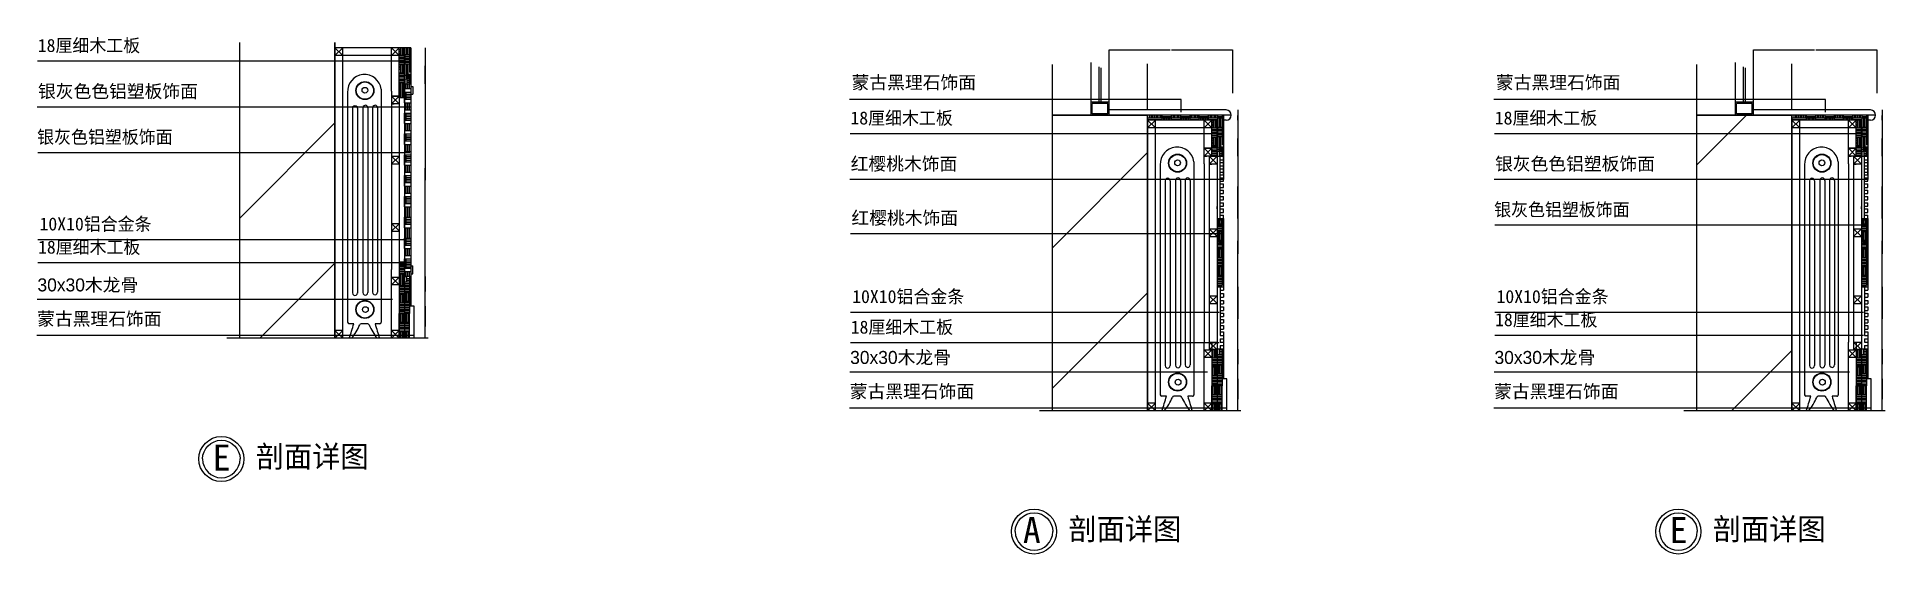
# Model space of a CAD drawing. Header units: metres. Extents: x 278507 to 282763, y -2092 to -900.
import ezdxf

# ---------------------------------------------------------------- set-up
doc = ezdxf.new("R2010")
doc.units = ezdxf.units.M
for name, color, linetype in [('10', 8, 'Continuous'), ('11', 3, 'Continuous'), ('17', 1, 'Continuous'), ('20', 1, 'Continuous'), ('3', 2, 'Continuous'), ('7', 7, 'Continuous'), ('8', 7, 'Continuous')]:
    doc.layers.add(name, color=color, linetype=linetype)
doc.dimstyles.get("Standard").update_dxf_attribs({"dimtxt": 2.5, "dimasz": 2.5, "dimexe": 1.25, "dimexo": 0.625, "dimtad": 1, "dimcen": 2.5, "dimazin": 3, "dimtfac": 1, "dimtmove": 0, "dimatfit": 3})

msp = doc.modelspace()

# ---------------------------------------------------------------- texts
for s, height, p in [('E', 60, (278912.2, -1899.28)), ('剖面详图', 50, (279011.15, -1891.93, -176.76)), ('A', 60, (280777.92, -2066.46)), ('剖面详图', 50, (280882.58, -2059.11, -176.76)), ('E', 60, (282267.43, -2066.46)), ('剖面详图', 50, (282366.38, -2059.11, -176.76))]:
    msp.add_text(s, height=height).set_placement(p)
at = {"layer": '8', "char_height": 30, "attachment_point": 1}
for s, insert in [('18厘细木工板', (278509.14, -904.64, 67.72)), ('\\f幼圆|b0|i0|c134|p49;银灰色色铝塑板饰面', (278509.76, -1010.23, 67.72)), ('\\f幼圆|b0|i0|c134|p49;蒙古黑理石饰面', (280383.41, -989.97, 67.72)), ('\\f幼圆|b0|i0|c134|p49;蒙古黑理石饰面', (281867.21, -989.97, 67.72)), ('18厘细木工板', (280380.57, -1071.82, 67.72)), ('18厘细木工板', (281864.37, -1071.82, 67.72)), ('银灰色铝塑板饰面', (278507.77, -1115.59, 67.72)), ('\\f幼圆|b0|i0|c134|p49;红樱桃木饰面', (280381.2, -1177.41, 67.72)), ('\\f幼圆|b0|i0|c134|p49;银灰色色铝塑板饰面', (281865, -1177.41, 67.72)), ('10X10铝合金条', (278513.16, -1316.06, 67.72)), ('\\f幼圆|b0|i0|c134|p49;红樱桃木饰面', (280382.85, -1302.08, 67.72)), ('银灰色铝塑板饰面', (281863.01, -1282.77, 67.72)), ('18厘细木工板', (278509.76, -1369.33, 67.72)), ('\\f幼圆|b0|i0|c134|p49;30x30木龙骨', (278508.51, -1456.41, 67.72)), ('10X10铝合金条', (280384.6, -1483.24, 67.72)), ('10X10铝合金条', (281868.4, -1483.24, 67.72)), ('\\f幼圆|b0|i0|c134|p49;蒙古黑理石饰面', (278507.77, -1534.53, 67.72)), ('18厘细木工板', (281865, -1536.51, 67.72)), ('18厘细木工板', (280381.2, -1553.66, 67.72)), ('\\f幼圆|b0|i0|c134|p49;30x30木龙骨', (280379.95, -1623.59, 67.72)), ('\\f幼圆|b0|i0|c134|p49;30x30木龙骨', (281863.75, -1623.59, 67.72)), ('\\f幼圆|b0|i0|c134|p49;蒙古黑理石饰面', (280379.2, -1701.71, 67.72)), ('\\f幼圆|b0|i0|c134|p49;蒙古黑理石饰面', (281863.01, -1701.71, 67.72))]:
    msp.add_mtext(s, dxfattribs=dict(at, insert=insert))

# ---------------------------------------------------------------- blocks, each defined once
blk = doc.blocks.new('HY-4')
at = {"layer": '20'}
for points in [[(-5, 0, -1), (5, 0, -1)], [(-5, 0, 1), (5, 0, 1)]]:
    blk.add_lwpolyline(points, format="xyb", dxfattribs=at)
blk.add_circle((0, 0), 6, dxfattribs=at)
blk.add_circle((0, 0), 6, dxfattribs=at)
blk = doc.blocks.new('_CLOSEDFILLED')
at = {"color": 0, "linetype": 'BYBLOCK'}
blk.add_solid([(-1, 0), (0, 0), (-1, 0)], dxfattribs=at)
blk = doc.blocks.new('*D1')
for p, q in [((282756.63, -1318.69), (282756.63, -1399.83)), ((282756.38, -1399.83), (282756.13, -1399.83)), ((282756.63, -1475.73), (282756.63, -1399.83)), ((282756.63, -1399.83), (282756.63, -1399.83)), ((282756.88, -1399.83), (282757.13, -1399.83))]:
    blk.add_line(p, q)
at = {"layer": 'Defpoints'}
for p in [(282756.63, -1318.69), (282756.63, -1399.83), (282756.63, -1475.73)]:
    blk.add_point(p, dxfattribs=at)
at = {"layer": '7', "xscale": 0.25, "yscale": 0.25}
blk.add_blockref('_CLOSEDFILLED', (282756.63, -1399.83), dxfattribs=at)
at = {"layer": '7', "xscale": 0.25, "yscale": 0.25, "rotation": 180}
blk.add_blockref('_CLOSEDFILLED', (282756.63, -1399.83), dxfattribs=at)
at = {"layer": '7', "insert": (282756.63, -1398.705), "char_height": 1, "attachment_point": 5}
blk.add_mtext('200', dxfattribs=at)
blk = doc.blocks.new('*D2')
for p, q in [((282756.63, -1068.32), (282756.63, -1369.99)), ((282756.38, -1369.99), (282756.13, -1369.99)), ((282756.63, -1761.65), (282756.63, -1369.99)), ((282756.63, -1369.99), (282756.63, -1369.99)), ((282756.88, -1369.99), (282757.13, -1369.99))]:
    blk.add_line(p, q)
at = {"layer": 'Defpoints'}
for p in [(282756.63, -1068.32), (282756.63, -1369.99), (282756.63, -1761.65)]:
    blk.add_point(p, dxfattribs=at)
at = {"layer": '7', "xscale": 0.25, "yscale": 0.25}
blk.add_blockref('_CLOSEDFILLED', (282756.63, -1369.99), dxfattribs=at)
at = {"layer": '7', "xscale": 0.25, "yscale": 0.25, "rotation": 180}
blk.add_blockref('_CLOSEDFILLED', (282756.63, -1369.99), dxfattribs=at)
at = {"layer": '7', "insert": (282756.63, -1368.865), "char_height": 1, "attachment_point": 5}
blk.add_mtext('990', dxfattribs=at)
blk = doc.blocks.new('*D3')
for p, q in [((281272.83, -1318.69), (281272.83, -1399.83)), ((281272.58, -1399.83), (281272.33, -1399.83)), ((281272.83, -1475.73), (281272.83, -1399.83)), ((281272.83, -1399.83), (281272.83, -1399.83)), ((281273.08, -1399.83), (281273.33, -1399.83))]:
    blk.add_line(p, q)
at = {"layer": 'Defpoints'}
for p in [(281272.83, -1318.69), (281272.83, -1399.83), (281272.83, -1475.73)]:
    blk.add_point(p, dxfattribs=at)
at = {"layer": '7', "xscale": 0.25, "yscale": 0.25}
blk.add_blockref('_CLOSEDFILLED', (281272.83, -1399.83), dxfattribs=at)
at = {"layer": '7', "xscale": 0.25, "yscale": 0.25, "rotation": 180}
blk.add_blockref('_CLOSEDFILLED', (281272.83, -1399.83), dxfattribs=at)
at = {"layer": '7', "insert": (281272.83, -1398.705), "char_height": 1, "attachment_point": 5}
blk.add_mtext('200', dxfattribs=at)
blk = doc.blocks.new('*D4')
for p, q in [((281272.83, -1068.32), (281272.83, -1369.99)), ((281272.58, -1369.99), (281272.33, -1369.99)), ((281272.83, -1761.65), (281272.83, -1369.99)), ((281272.83, -1369.99), (281272.83, -1369.99)), ((281273.08, -1369.99), (281273.33, -1369.99))]:
    blk.add_line(p, q)
at = {"layer": 'Defpoints'}
for p in [(281272.83, -1068.32), (281272.83, -1369.99), (281272.83, -1761.65)]:
    blk.add_point(p, dxfattribs=at)
at = {"layer": '7', "xscale": 0.25, "yscale": 0.25}
blk.add_blockref('_CLOSEDFILLED', (281272.83, -1369.99), dxfattribs=at)
at = {"layer": '7', "xscale": 0.25, "yscale": 0.25, "rotation": 180}
blk.add_blockref('_CLOSEDFILLED', (281272.83, -1369.99), dxfattribs=at)
at = {"layer": '7', "insert": (281272.83, -1368.865), "char_height": 1, "attachment_point": 5}
blk.add_mtext('990', dxfattribs=at)
blk = doc.blocks.new('*D5')
for p, q in [((279401.4, -924.84), (279401.4, -1202.81)), ((279401.15, -1202.81), (279400.9, -1202.81)), ((279401.4, -1594.47), (279401.4, -1202.81)), ((279401.4, -1202.81), (279401.4, -1202.81)), ((279401.65, -1202.81), (279401.9, -1202.81))]:
    blk.add_line(p, q)
at = {"layer": 'Defpoints'}
for p in [(279401.4, -924.84), (279401.4, -1202.81), (279401.4, -1594.47)]:
    blk.add_point(p, dxfattribs=at)
at = {"layer": '7', "xscale": 0.25, "yscale": 0.25}
blk.add_blockref('_CLOSEDFILLED', (279401.4, -1202.81), dxfattribs=at)
at = {"layer": '7', "xscale": 0.25, "yscale": 0.25, "rotation": 180}
blk.add_blockref('_CLOSEDFILLED', (279401.4, -1202.81), dxfattribs=at)
at = {"layer": '7', "insert": (279401.4, -1201.685), "char_height": 1, "attachment_point": 5}
blk.add_mtext('1000', dxfattribs=at)
blk = doc.blocks.new('*D6')
for p, q in [((279401.4, -1007.98), (279401.4, -1230.05)), ((279401.15, -1230.05), (279400.9, -1230.05)), ((279401.4, -1452.07), (279401.4, -1230.05)), ((279401.4, -1230.05), (279401.4, -1230.05)), ((279401.65, -1230.05), (279401.9, -1230.05))]:
    blk.add_line(p, q)
at = {"layer": 'Defpoints'}
for p in [(279401.4, -1007.98), (279401.4, -1230.05), (279401.4, -1452.07)]:
    blk.add_point(p, dxfattribs=at)
at = {"layer": '7', "xscale": 0.25, "yscale": 0.25}
blk.add_blockref('_CLOSEDFILLED', (279401.4, -1230.05), dxfattribs=at)
at = {"layer": '7', "xscale": 0.25, "yscale": 0.25, "rotation": 180}
blk.add_blockref('_CLOSEDFILLED', (279401.4, -1230.05), dxfattribs=at)
at = {"layer": '7', "insert": (279401.4, -1228.925), "char_height": 1, "attachment_point": 5}
blk.add_mtext('610', dxfattribs=at)
blk = doc.blocks.new('*D7')
for p, q in [((281272.58, -1653.76), (281272.33, -1653.76)), ((281272.83, -1619.25), (281272.83, -1653.76)), ((281272.83, -1687.55), (281272.83, -1653.76)), ((281272.83, -1653.76), (281272.83, -1653.76)), ((281273.08, -1653.76), (281273.33, -1653.76))]:
    blk.add_line(p, q)
at = {"layer": 'Defpoints'}
for p in [(281272.83, -1619.25), (281272.83, -1653.76), (281272.83, -1687.55)]:
    blk.add_point(p, dxfattribs=at)
at = {"layer": '7', "xscale": 0.25, "yscale": 0.25}
blk.add_blockref('_CLOSEDFILLED', (281272.83, -1653.76), dxfattribs=at)
at = {"layer": '7', "xscale": 0.25, "yscale": 0.25, "rotation": 180}
blk.add_blockref('_CLOSEDFILLED', (281272.83, -1653.76), dxfattribs=at)
at = {"layer": '7', "insert": (281272.83, -1652.635), "char_height": 1, "attachment_point": 5}
blk.add_mtext('80', dxfattribs=at)
blk = doc.blocks.new('*D8')
for p, q in [((281272.83, -1687.55), (281272.83, -1734.4)), ((281272.58, -1734.4), (281272.33, -1734.4)), ((281272.83, -1761.65), (281272.83, -1734.4)), ((281272.83, -1734.4), (281272.83, -1734.4)), ((281273.08, -1734.4), (281273.33, -1734.4))]:
    blk.add_line(p, q)
at = {"layer": 'Defpoints'}
for p in [(281272.83, -1687.55), (281272.83, -1734.4), (281272.83, -1761.65)]:
    blk.add_point(p, dxfattribs=at)
at = {"layer": '7', "xscale": 0.25, "yscale": 0.25}
blk.add_blockref('_CLOSEDFILLED', (281272.83, -1734.4), dxfattribs=at)
at = {"layer": '7', "xscale": 0.25, "yscale": 0.25, "rotation": 180}
blk.add_blockref('_CLOSEDFILLED', (281272.83, -1734.4), dxfattribs=at)
at = {"layer": '7', "insert": (281272.83, -1733.275), "char_height": 1, "attachment_point": 5}
blk.add_mtext('120', dxfattribs=at)
blk = doc.blocks.new('*D9')
for p, q in [((281272.83, -1475.73), (281272.83, -1549.89)), ((281272.58, -1549.89), (281272.33, -1549.89)), ((281272.83, -1619.25), (281272.83, -1549.89)), ((281272.83, -1549.89), (281272.83, -1549.89)), ((281273.08, -1549.89), (281273.33, -1549.89))]:
    blk.add_line(p, q)
at = {"layer": 'Defpoints'}
for p in [(281272.83, -1475.73), (281272.83, -1549.89), (281272.83, -1619.25)]:
    blk.add_point(p, dxfattribs=at)
at = {"layer": '7', "xscale": 0.25, "yscale": 0.25}
blk.add_blockref('_CLOSEDFILLED', (281272.83, -1549.89), dxfattribs=at)
at = {"layer": '7', "xscale": 0.25, "yscale": 0.25, "rotation": 180}
blk.add_blockref('_CLOSEDFILLED', (281272.83, -1549.89), dxfattribs=at)
at = {"layer": '7', "insert": (281272.83, -1548.765), "char_height": 1, "attachment_point": 5}
blk.add_mtext('200', dxfattribs=at)
blk = doc.blocks.new('*D10')
for p, q in [((279401.4, -1520.37), (279401.4, -1567.22)), ((279401.15, -1567.22), (279400.9, -1567.22)), ((279401.4, -1594.47), (279401.4, -1567.22)), ((279401.4, -1567.22), (279401.4, -1567.22)), ((279401.65, -1567.22), (279401.9, -1567.22))]:
    blk.add_line(p, q)
at = {"layer": 'Defpoints'}
for p in [(279401.4, -1520.37), (279401.4, -1567.22), (279401.4, -1594.47)]:
    blk.add_point(p, dxfattribs=at)
at = {"layer": '7', "xscale": 0.25, "yscale": 0.25}
blk.add_blockref('_CLOSEDFILLED', (279401.4, -1567.22), dxfattribs=at)
at = {"layer": '7', "xscale": 0.25, "yscale": 0.25, "rotation": 180}
blk.add_blockref('_CLOSEDFILLED', (279401.4, -1567.22), dxfattribs=at)
at = {"layer": '7', "insert": (279401.4, -1566.095), "char_height": 1, "attachment_point": 5}
blk.add_mtext('120', dxfattribs=at)
blk = doc.blocks.new('*D11')
for p, q in [((279401.15, -1486.58), (279400.9, -1486.58)), ((279401.4, -1452.07), (279401.4, -1486.58)), ((279401.4, -1520.37), (279401.4, -1486.58)), ((279401.4, -1486.58), (279401.4, -1486.58)), ((279401.65, -1486.58), (279401.9, -1486.58))]:
    blk.add_line(p, q)
at = {"layer": 'Defpoints'}
for p in [(279401.4, -1452.07), (279401.4, -1486.58), (279401.4, -1520.37)]:
    blk.add_point(p, dxfattribs=at)
at = {"layer": '7', "xscale": 0.25, "yscale": 0.25}
blk.add_blockref('_CLOSEDFILLED', (279401.4, -1486.58), dxfattribs=at)
at = {"layer": '7', "xscale": 0.25, "yscale": 0.25, "rotation": 180}
blk.add_blockref('_CLOSEDFILLED', (279401.4, -1486.58), dxfattribs=at)
at = {"layer": '7', "insert": (279401.4, -1485.455), "char_height": 1, "attachment_point": 5}
blk.add_mtext('135', dxfattribs=at)
blk = doc.blocks.new('*D12')
for p, q in [((282756.38, -1653.76), (282756.13, -1653.76)), ((282756.63, -1619.25), (282756.63, -1653.76)), ((282756.63, -1687.55), (282756.63, -1653.76)), ((282756.63, -1653.76), (282756.63, -1653.76)), ((282756.88, -1653.76), (282757.13, -1653.76))]:
    blk.add_line(p, q)
at = {"layer": 'Defpoints'}
for p in [(282756.63, -1619.25), (282756.63, -1653.76), (282756.63, -1687.55)]:
    blk.add_point(p, dxfattribs=at)
at = {"layer": '7', "xscale": 0.25, "yscale": 0.25}
blk.add_blockref('_CLOSEDFILLED', (282756.63, -1653.76), dxfattribs=at)
at = {"layer": '7', "xscale": 0.25, "yscale": 0.25, "rotation": 180}
blk.add_blockref('_CLOSEDFILLED', (282756.63, -1653.76), dxfattribs=at)
at = {"layer": '7', "insert": (282756.63, -1652.635), "char_height": 1, "attachment_point": 5}
blk.add_mtext('80', dxfattribs=at)
blk = doc.blocks.new('*D13')
for p, q in [((282756.63, -1687.55), (282756.63, -1734.4)), ((282756.38, -1734.4), (282756.13, -1734.4)), ((282756.63, -1761.65), (282756.63, -1734.4)), ((282756.63, -1734.4), (282756.63, -1734.4)), ((282756.88, -1734.4), (282757.13, -1734.4))]:
    blk.add_line(p, q)
at = {"layer": 'Defpoints'}
for p in [(282756.63, -1687.55), (282756.63, -1734.4), (282756.63, -1761.65)]:
    blk.add_point(p, dxfattribs=at)
at = {"layer": '7', "xscale": 0.25, "yscale": 0.25}
blk.add_blockref('_CLOSEDFILLED', (282756.63, -1734.4), dxfattribs=at)
at = {"layer": '7', "xscale": 0.25, "yscale": 0.25, "rotation": 180}
blk.add_blockref('_CLOSEDFILLED', (282756.63, -1734.4), dxfattribs=at)
at = {"layer": '7', "insert": (282756.63, -1733.275), "char_height": 1, "attachment_point": 5}
blk.add_mtext('120', dxfattribs=at)
blk = doc.blocks.new('*D14')
for p, q in [((282756.63, -1475.73), (282756.63, -1549.89)), ((282756.38, -1549.89), (282756.13, -1549.89)), ((282756.63, -1619.25), (282756.63, -1549.89)), ((282756.63, -1549.89), (282756.63, -1549.89)), ((282756.88, -1549.89), (282757.13, -1549.89))]:
    blk.add_line(p, q)
at = {"layer": 'Defpoints'}
for p in [(282756.63, -1475.73), (282756.63, -1549.89), (282756.63, -1619.25)]:
    blk.add_point(p, dxfattribs=at)
at = {"layer": '7', "xscale": 0.25, "yscale": 0.25}
blk.add_blockref('_CLOSEDFILLED', (282756.63, -1549.89), dxfattribs=at)
at = {"layer": '7', "xscale": 0.25, "yscale": 0.25, "rotation": 180}
blk.add_blockref('_CLOSEDFILLED', (282756.63, -1549.89), dxfattribs=at)
at = {"layer": '7', "insert": (282756.63, -1548.765), "char_height": 1, "attachment_point": 5}
blk.add_mtext('200', dxfattribs=at)
blk = doc.blocks.new('*D15')
for p, q in [((280976.15, -1068.32), (280976.15, -930.01)), ((280976.4, -930.01), (281117.05, -930.01)), ((281120.05, -930.01), (281260.7, -930.01)), ((281260.95, -1029.79), (281260.95, -930.01))]:
    blk.add_line(p, q)
at = {"layer": 'Defpoints'}
for p in [(280976.15, -930.01), (281260.95, -1029.79), (280976.15, -1068.32)]:
    blk.add_point(p, dxfattribs=at)
at = {"layer": '7', "xscale": 0.25, "yscale": 0.25, "rotation": 180}
blk.add_blockref('_CLOSEDFILLED', (280976.15, -930.01), dxfattribs=at)
at = {"layer": '7', "xscale": 0.25, "yscale": 0.25}
blk.add_blockref('_CLOSEDFILLED', (281260.95, -930.01), dxfattribs=at)
at = {"layer": '7', "insert": (281118.55, -930.01), "char_height": 1, "attachment_point": 5}
blk.add_mtext('500', dxfattribs=at)
blk = doc.blocks.new('*D16')
for p, q in [((281272.83, -1092.02), (281272.83, -1133.88)), ((281272.58, -1133.88), (281272.33, -1133.88)), ((281272.83, -1175.16), (281272.83, -1133.88)), ((281272.83, -1133.88), (281272.83, -1133.88)), ((281273.08, -1133.88), (281273.33, -1133.88))]:
    blk.add_line(p, q)
at = {"layer": 'Defpoints'}
for p in [(281272.83, -1092.02), (281272.83, -1133.88), (281272.83, -1175.16)]:
    blk.add_point(p, dxfattribs=at)
at = {"layer": '7', "xscale": 0.25, "yscale": 0.25}
blk.add_blockref('_CLOSEDFILLED', (281272.83, -1133.88), dxfattribs=at)
at = {"layer": '7', "xscale": 0.25, "yscale": 0.25, "rotation": 180}
blk.add_blockref('_CLOSEDFILLED', (281272.83, -1133.88), dxfattribs=at)
at = {"layer": '7', "insert": (281272.83, -1132.755), "char_height": 1, "attachment_point": 5}
blk.add_mtext('150', dxfattribs=at)
blk = doc.blocks.new('*D17')
for p, q in [((281272.58, -1080.91), (281272.33, -1080.91)), ((281272.83, -1068.32), (281272.83, -1080.91)), ((281272.83, -1092.02), (281272.83, -1080.91)), ((281272.83, -1080.91), (281272.83, -1080.91)), ((281273.08, -1080.91), (281273.33, -1080.91))]:
    blk.add_line(p, q)
at = {"layer": 'Defpoints'}
for p in [(281272.83, -1068.32), (281272.83, -1080.91), (281272.83, -1092.02)]:
    blk.add_point(p, dxfattribs=at)
at = {"layer": '7', "xscale": 0.25, "yscale": 0.25}
blk.add_blockref('_CLOSEDFILLED', (281272.83, -1080.91), dxfattribs=at)
at = {"layer": '7', "xscale": 0.25, "yscale": 0.25, "rotation": 180}
blk.add_blockref('_CLOSEDFILLED', (281272.83, -1080.91), dxfattribs=at)
at = {"layer": '7', "insert": (281272.83, -1079.785), "char_height": 1, "attachment_point": 5}
blk.add_mtext('40', dxfattribs=at)
blk = doc.blocks.new('*D18')
for p, q in [((281272.83, -1175.16), (281272.83, -1244.53)), ((281272.58, -1244.53), (281272.33, -1244.53)), ((281272.83, -1318.69), (281272.83, -1244.53)), ((281272.83, -1244.53), (281272.83, -1244.53)), ((281273.08, -1244.53), (281273.33, -1244.53))]:
    blk.add_line(p, q)
at = {"layer": 'Defpoints'}
for p in [(281272.83, -1175.16), (281272.83, -1244.53), (281272.83, -1318.69)]:
    blk.add_point(p, dxfattribs=at)
at = {"layer": '7', "xscale": 0.25, "yscale": 0.25}
blk.add_blockref('_CLOSEDFILLED', (281272.83, -1244.53), dxfattribs=at)
at = {"layer": '7', "xscale": 0.25, "yscale": 0.25, "rotation": 180}
blk.add_blockref('_CLOSEDFILLED', (281272.83, -1244.53), dxfattribs=at)
at = {"layer": '7', "insert": (281272.83, -1243.405), "char_height": 1, "attachment_point": 5}
blk.add_mtext('200', dxfattribs=at)
blk = doc.blocks.new('*D19')
for p, q in [((279401.4, -924.84), (279401.4, -966.7)), ((279401.15, -966.7), (279400.9, -966.7)), ((279401.4, -1007.98), (279401.4, -966.7)), ((279401.4, -966.7), (279401.4, -966.7)), ((279401.65, -966.7), (279401.9, -966.7))]:
    blk.add_line(p, q)
at = {"layer": 'Defpoints'}
for p in [(279401.4, -924.84), (279401.4, -966.7), (279401.4, -1007.98)]:
    blk.add_point(p, dxfattribs=at)
at = {"layer": '7', "xscale": 0.25, "yscale": 0.25}
blk.add_blockref('_CLOSEDFILLED', (279401.4, -966.7), dxfattribs=at)
at = {"layer": '7', "xscale": 0.25, "yscale": 0.25, "rotation": 180}
blk.add_blockref('_CLOSEDFILLED', (279401.4, -966.7), dxfattribs=at)
at = {"layer": '7', "insert": (279401.4, -965.575), "char_height": 1, "attachment_point": 5}
blk.add_mtext('135', dxfattribs=at)
blk = doc.blocks.new('*D20')
for p, q in [((282459.95, -1068.32), (282459.95, -930.01)), ((282460.2, -930.01), (282600.85, -930.01)), ((282603.85, -930.01), (282744.5, -930.01)), ((282744.75, -1029.79), (282744.75, -930.01))]:
    blk.add_line(p, q)
at = {"layer": 'Defpoints'}
for p in [(282459.95, -930.01), (282744.75, -1029.79), (282459.95, -1068.32)]:
    blk.add_point(p, dxfattribs=at)
at = {"layer": '7', "xscale": 0.25, "yscale": 0.25, "rotation": 180}
blk.add_blockref('_CLOSEDFILLED', (282459.95, -930.01), dxfattribs=at)
at = {"layer": '7', "xscale": 0.25, "yscale": 0.25}
blk.add_blockref('_CLOSEDFILLED', (282744.75, -930.01), dxfattribs=at)
at = {"layer": '7', "insert": (282602.35, -930.01), "char_height": 1, "attachment_point": 5}
blk.add_mtext('500', dxfattribs=at)
blk = doc.blocks.new('*D21')
for p, q in [((282756.63, -1092.02), (282756.63, -1133.88)), ((282756.38, -1133.88), (282756.13, -1133.88)), ((282756.63, -1175.16), (282756.63, -1133.88)), ((282756.63, -1133.88), (282756.63, -1133.88)), ((282756.88, -1133.88), (282757.13, -1133.88))]:
    blk.add_line(p, q)
at = {"layer": 'Defpoints'}
for p in [(282756.63, -1092.02), (282756.63, -1133.88), (282756.63, -1175.16)]:
    blk.add_point(p, dxfattribs=at)
at = {"layer": '7', "xscale": 0.25, "yscale": 0.25}
blk.add_blockref('_CLOSEDFILLED', (282756.63, -1133.88), dxfattribs=at)
at = {"layer": '7', "xscale": 0.25, "yscale": 0.25, "rotation": 180}
blk.add_blockref('_CLOSEDFILLED', (282756.63, -1133.88), dxfattribs=at)
at = {"layer": '7', "insert": (282756.63, -1132.755), "char_height": 1, "attachment_point": 5}
blk.add_mtext('150', dxfattribs=at)
blk = doc.blocks.new('*D22')
for p, q in [((282756.63, -1175.16), (282756.63, -1244.53)), ((282756.38, -1244.53), (282756.13, -1244.53)), ((282756.63, -1318.69), (282756.63, -1244.53)), ((282756.63, -1244.53), (282756.63, -1244.53)), ((282756.88, -1244.53), (282757.13, -1244.53))]:
    blk.add_line(p, q)
at = {"layer": 'Defpoints'}
for p in [(282756.63, -1175.16), (282756.63, -1244.53), (282756.63, -1318.69)]:
    blk.add_point(p, dxfattribs=at)
at = {"layer": '7', "xscale": 0.25, "yscale": 0.25}
blk.add_blockref('_CLOSEDFILLED', (282756.63, -1244.53), dxfattribs=at)
at = {"layer": '7', "xscale": 0.25, "yscale": 0.25, "rotation": 180}
blk.add_blockref('_CLOSEDFILLED', (282756.63, -1244.53), dxfattribs=at)
at = {"layer": '7', "insert": (282756.63, -1243.405), "char_height": 1, "attachment_point": 5}
blk.add_mtext('200', dxfattribs=at)
blk = doc.blocks.new('*D23')
for p, q in [((282756.38, -1080.91), (282756.13, -1080.91)), ((282756.63, -1068.32), (282756.63, -1080.91)), ((282756.63, -1092.02), (282756.63, -1080.91)), ((282756.63, -1080.91), (282756.63, -1080.91)), ((282756.88, -1080.91), (282757.13, -1080.91))]:
    blk.add_line(p, q)
at = {"layer": 'Defpoints'}
for p in [(282756.63, -1068.32), (282756.63, -1080.91), (282756.63, -1092.02)]:
    blk.add_point(p, dxfattribs=at)
at = {"layer": '7', "xscale": 0.25, "yscale": 0.25}
blk.add_blockref('_CLOSEDFILLED', (282756.63, -1080.91), dxfattribs=at)
at = {"layer": '7', "xscale": 0.25, "yscale": 0.25, "rotation": 180}
blk.add_blockref('_CLOSEDFILLED', (282756.63, -1080.91), dxfattribs=at)
at = {"layer": '7', "insert": (282756.63, -1079.785), "char_height": 1, "attachment_point": 5}
blk.add_mtext('40', dxfattribs=at)

# ---------------------------------------------------------------- dimensions: what is measured, and where the dimension line sits
at = {"layer": '7'}
for base, p1, p2, text, picture, middle in [((279401.4, -1202.81), (279401.4, -924.84), (279401.4, -1594.47), '1000', '*D5', (279401.4, -1201.685)), ((279401.4, -966.7), (279401.4, -1007.98), (279401.4, -924.84), '135', '*D19', (279401.4, -965.575)), ((280976.15, -930.01), (280976.15, -1068.32), (281260.95, -1029.79), '500', '*D15', (281118.55, -930.01)), ((282459.95, -930.01), (282459.95, -1068.32), (282744.75, -1029.79), '500', '*D20', (282602.35, -930.01)), ((279401.4, -1230.05), (279401.4, -1007.98), (279401.4, -1452.07), '610', '*D6', (279401.4, -1228.925)), ((281272.83, -1369.99), (281272.83, -1068.32), (281272.83, -1761.65), '990', '*D4', (281272.83, -1368.865)), ((281272.83, -1133.88), (281272.83, -1175.16), (281272.83, -1092.02), '150', '*D16', (281272.83, -1132.755)), ((281272.83, -1080.91), (281272.83, -1092.02), (281272.83, -1068.32), '40', '*D17', (281272.83, -1079.785)), ((282756.63, -1369.99), (282756.63, -1068.32), (282756.63, -1761.65), '990', '*D2', (282756.63, -1368.865)), ((282756.63, -1133.88), (282756.63, -1175.16), (282756.63, -1092.02), '150', '*D21', (282756.63, -1132.755)), ((282756.63, -1080.91), (282756.63, -1092.02), (282756.63, -1068.32), '40', '*D23', (282756.63, -1079.785)), ((281272.83, -1244.53), (281272.83, -1318.69), (281272.83, -1175.16), '200', '*D18', (281272.83, -1243.405)), ((282756.63, -1244.53), (282756.63, -1318.69), (282756.63, -1175.16), '200', '*D22', (282756.63, -1243.405)), ((281272.83, -1399.83), (281272.83, -1475.73), (281272.83, -1318.69), '200', '*D3', (281272.83, -1398.705)), ((282756.63, -1399.83), (282756.63, -1475.73), (282756.63, -1318.69), '200', '*D1', (282756.63, -1398.705)), ((279401.4, -1486.58), (279401.4, -1520.37), (279401.4, -1452.07), '135', '*D11', (279401.4, -1485.455)), ((281272.83, -1549.89), (281272.83, -1475.73), (281272.83, -1619.25), '200', '*D9', (281272.83, -1548.765)), ((282756.63, -1549.89), (282756.63, -1475.73), (282756.63, -1619.25), '200', '*D14', (282756.63, -1548.765)), ((279401.4, -1567.22), (279401.4, -1594.47), (279401.4, -1520.37), '120', '*D10', (279401.4, -1566.095)), ((281272.83, -1653.76), (281272.83, -1687.55), (281272.83, -1619.25), '80', '*D7', (281272.83, -1652.635)), ((282756.63, -1653.76), (282756.63, -1687.55), (282756.63, -1619.25), '80', '*D12', (282756.63, -1652.635)), ((281272.83, -1734.4), (281272.83, -1761.65), (281272.83, -1687.55), '120', '*D8', (281272.83, -1733.275)), ((282756.63, -1734.4), (282756.63, -1761.65), (282756.63, -1687.55), '120', '*D13', (282756.63, -1733.275))]:
    dim = msp.add_linear_dim(base=base, p1=p1, p2=p2, text=text, dimstyle='Standard', dxfattribs=at)
    dim.commit()
    dim.dimension.update_dxf_attribs({"geometry": picture, "text_midpoint": middle})

# ---------------------------------------------------------------- hatches: boundary and pattern name
at = {"layer": '10'}
h = msp.add_hatch(dxfattribs=at)
h.set_pattern_fill('ANSI32', scale=72)
h.paths.add_polyline_path([(278974.35, -1594.47), (279193.61, -1594.47), (279193.61, -912.99), (278974.35, -912.99)])
h = msp.add_hatch(dxfattribs=at)
h.set_pattern_fill('ANSI32', scale=72)
h.paths.add_polyline_path([(280845.78, -1761.65), (281065.04, -1761.65), (281065.04, -1080.17), (280845.78, -1080.17)])
h = msp.add_hatch(dxfattribs=at)
h.set_pattern_fill('ANSI32', scale=72)
h.paths.add_polyline_path([(282329.58, -1761.65), (282548.84, -1761.65), (282548.84, -1080.17), (282329.58, -1080.17)])

# ---------------------------------------------------------------- linework, layer by layer
for p, q in [((279211.38, -1594.47), (279193.61, -1594.47)), ((281082.82, -1761.65), (281065.04, -1761.65)), ((282566.62, -1761.65), (282548.84, -1761.65))]:
    msp.add_line(p, q)
for p, q in [((279341.53, -929.28), (279344.56, -929.28)), ((279341.53, -932.83), (279344.56, -932.83)), ((279344.56, -924.84), (279344.56, -942.26)), ((279348.12, -924.84), (279348.12, -942.26)), ((279351.67, -924.84), (279351.67, -942.26)), ((279353.38, -926.57), (279355.23, -926.57)), ((279353.38, -930.13), (279355.23, -930.13)), ((279353.38, -933.68), (279355.23, -933.68)), ((279355.23, -940.79), (279355.23, -924.84)), ((279358.78, -940.79), (279358.78, -924.84)), ((279362.34, -940.79), (279362.34, -924.84)), ((279341.53, -936.39), (279344.56, -936.39)), ((279341.53, -939.94), (279344.56, -939.94)), ((279341.53, -942.26), (279353.38, -942.26)), ((279341.53, -942.26), (279344.56, -942.26)), ((279341.53, -945.82), (279353.38, -945.82)), ((279341.53, -949.37), (279353.38, -949.37)), ((279341.53, -952.93), (279353.38, -952.93)), ((279341.53, -956.49), (279353.38, -956.49)), ((279341.53, -960.04), (279353.38, -960.04)), ((279341.53, -963.6), (279344.56, -963.6)), ((279341.53, -963.6), (279344.56, -963.6)), ((279341.53, -967.15), (279344.56, -967.15)), ((279341.53, -970.71), (279344.56, -970.71)), ((279341.53, -974.26), (279344.56, -974.26)), ((279344.56, -963.6), (279353.38, -963.6)), ((279344.56, -963.6), (279353.38, -963.6)), ((279344.56, -963.6), (279344.56, -983.69)), ((279348.12, -963.6), (279348.12, -983.69)), ((279351.67, -963.6), (279351.67, -983.69)), ((279353.38, -937.24), (279355.23, -937.24)), ((279353.38, -940.79), (279355.23, -940.79)), ((279353.38, -962.13), (279355.23, -962.13)), ((279353.38, -965.68), (279355.23, -965.68)), ((279353.38, -969.24), (279355.23, -969.24)), ((279353.38, -972.79), (279355.23, -972.79)), ((279353.38, -976.35), (279355.23, -976.35)), ((279355.23, -962.13), (279355.23, -940.79)), ((279355.23, -940.79), (279364.05, -940.79)), ((279355.23, -944.35), (279364.05, -944.35)), ((279355.23, -947.9), (279364.05, -947.9)), ((279355.23, -951.46), (279364.05, -951.46)), ((279355.23, -955.02), (279364.05, -955.02)), ((279355.23, -958.57), (279364.05, -958.57)), ((279355.23, -962.13), (279364.05, -962.13)), ((279355.23, -988.34), (279355.23, -962.13)), ((279358.78, -996.34), (279358.78, -962.13)), ((279362.34, -996.34), (279362.34, -962.13)), ((279300.15, -1020.62), (279300.06, -1557.64)), ((279341.53, -983.69), (279353.38, -983.69)), ((279353.38, -983.69), (279341.53, -983.69)), ((279341.53, -987.25), (279353.38, -987.25)), ((279341.53, -990.81), (279353.38, -990.81)), ((279341.53, -994.36), (279353.38, -994.36)), ((279341.53, -997.92), (279353.38, -997.92)), ((279341.53, -1001.47), (279353.38, -1001.47)), ((279341.53, -1005.03), (279353.38, -1005.03)), ((279341.53, -1007.98), (279344.56, -1007.98)), ((279341.53, -1010.94), (279344.56, -1010.94)), ((279341.53, -1013.89), (279344.56, -1013.89)), ((279341.53, -1016.85), (279344.56, -1016.85)), ((279341.53, -1019.8), (279344.56, -1019.8)), ((279344.56, -983.69), (279353.38, -983.69)), ((279344.56, -1005.03), (279353.38, -1005.03)), ((279344.56, -1005.03), (279344.56, -1040.76)), ((279348.12, -1005.03), (279348.12, -1040.76)), ((279351.67, -1005.03), (279351.67, -1040.76)), ((279353.38, -979.9), (279355.23, -979.9)), ((279353.38, -988.34), (279358.83, -988.34)), ((279353.38, -992.34), (279358.83, -992.34)), ((279353.38, -996.34), (279358.83, -996.34)), ((279353.38, -1011.69), (279357.42, -1011.69)), ((279353.38, -1015.69), (279357.42, -1015.69)), ((279354.83, -996.34), (279354.83, -1007.98)), ((279357.42, -1019.22), (279357.42, -1007.98)), ((279358.83, -996.34), (279365.24, -996.34)), ((279358.83, -996.34), (279358.83, -1007.98)), ((279358.83, -1000.34), (279365.24, -1000.34)), ((279358.83, -1004.34), (279365.24, -1004.34)), ((279361.42, -1019.22), (279361.42, -1007.98)), ((279365.42, -1019.22), (279365.42, -1007.98)), ((279222.75, -1027.79), (279222.75, -1557.64)), ((279257.86, -1063.54), (279257.86, -1489.13)), ((279269.36, -1063.37), (279269.36, -1489.29)), ((279280.07, -1063.54), (279280.07, -1488.32)), ((279291.57, -1063.37), (279291.57, -1488.49)), ((279329.68, -1036.24), (279332.71, -1036.24)), ((279332.71, -1036.24), (279341.53, -1036.24)), ((279341.53, -1022.76), (279344.56, -1022.76)), ((279341.53, -1025.58), (279344.56, -1025.58)), ((279341.53, -1028.54), (279344.56, -1028.54)), ((279341.53, -1031.49), (279344.56, -1031.49)), ((279341.53, -1034.45), (279344.56, -1034.45)), ((279341.53, -1037.4), (279344.56, -1037.4)), ((279353.38, -1027.69), (279357.42, -1027.69)), ((279353.38, -1051.69), (279357.42, -1051.69)), ((279353.38, -1055.69), (279357.42, -1055.69)), ((279353.38, -1059.69), (279357.42, -1059.69)), ((279353.38, -1063.69), (279357.42, -1063.69)), ((279353.42, -1051.69), (279353.42, -1027.69)), ((279353.42, -1043.69), (279368.24, -1043.69)), ((279357.42, -1027.69), (279357.42, -1027.22)), ((279357.42, -1043.69), (279357.42, -1027.69)), ((279357.42, -1027.69), (279368.24, -1027.69)), ((279357.42, -1031.69), (279368.24, -1031.69)), ((279357.42, -1035.69), (279368.24, -1035.69)), ((279357.42, -1039.69), (279368.24, -1039.69)), ((279357.42, -1051.69), (279368.24, -1051.69)), ((279357.42, -1067.69), (279357.42, -1051.69)), ((279361.42, -1027.69), (279361.42, -1027.22)), ((279361.42, -1067.69), (279361.42, -1051.69)), ((279365.42, -1027.69), (279365.42, -1027.22)), ((279365.42, -1067.69), (279365.42, -1051.69)), ((279233.94, -1064.39), (279233.94, -1489.98)), ((279245.44, -1064.23), (279245.44, -1490.14)), ((279353.38, -1067.69), (279368.24, -1067.69)), ((279353.38, -1075.69), (279357.42, -1075.69)), ((279353.38, -1099.69), (279357.42, -1099.69)), ((279353.38, -1103.69), (279357.42, -1103.69)), ((279353.42, -1099.69), (279353.42, -1075.69)), ((279353.42, -1091.69), (279368.24, -1091.69)), ((279357.42, -1091.69), (279357.42, -1075.69)), ((279357.42, -1075.69), (279368.24, -1075.69)), ((279357.42, -1079.69), (279368.24, -1079.69)), ((279357.42, -1083.69), (279368.24, -1083.69)), ((279357.42, -1087.69), (279368.24, -1087.69)), ((279357.42, -1115.69), (279357.42, -1099.69)), ((279357.42, -1099.69), (279368.24, -1099.69)), ((279361.42, -1115.69), (279361.42, -1099.69)), ((279365.42, -1115.69), (279365.42, -1099.69)), ((281065.04, -1086.64), (281098.66, -1086.64)), ((281065.04, -1090.2), (281098.66, -1090.2)), ((281070.21, -1086.64), (281070.21, -1080.17)), ((281073.77, -1086.64), (281073.77, -1080.17)), ((281077.33, -1086.64), (281077.33, -1080.17)), ((281080.88, -1086.64), (281080.88, -1080.17)), ((281084.44, -1086.64), (281084.44, -1080.17)), ((281087.99, -1086.64), (281087.99, -1080.17)), ((281091.55, -1086.64), (281091.55, -1080.17)), ((281095.1, -1086.64), (281095.1, -1080.17)), ((281098.66, -1086.64), (281098.66, -1080.17)), ((281098.66, -1083.08), (281119.99, -1083.08)), ((281098.66, -1092.02), (281098.66, -1086.64)), ((281098.66, -1086.64), (281119.99, -1086.64)), ((281102.21, -1092.02), (281102.21, -1086.64)), ((281105.77, -1092.02), (281105.77, -1086.64)), ((281109.33, -1092.02), (281109.33, -1086.64)), ((281112.88, -1092.02), (281112.88, -1086.64)), ((281116.44, -1092.02), (281116.44, -1086.64)), ((281119.99, -1086.64), (281119.99, -1080.17)), ((281119.99, -1092.02), (281119.99, -1086.64)), ((281119.99, -1086.64), (281141.33, -1086.64)), ((281119.99, -1090.2), (281141.33, -1090.2)), ((281123.55, -1086.64), (281123.55, -1080.17)), ((281127.1, -1086.64), (281127.1, -1080.17)), ((281130.66, -1086.64), (281130.66, -1080.17)), ((281134.21, -1086.64), (281134.21, -1080.17)), ((281137.77, -1086.64), (281137.77, -1080.17)), ((281141.33, -1086.64), (281141.33, -1080.17)), ((281141.33, -1083.08), (281162.66, -1083.08)), ((281141.33, -1092.02), (281141.33, -1086.64)), ((281141.33, -1086.64), (281162.66, -1086.64)), ((281144.88, -1092.02), (281144.88, -1086.64)), ((281148.44, -1092.02), (281148.44, -1086.64)), ((281151.99, -1092.02), (281151.99, -1086.64)), ((281155.55, -1092.02), (281155.55, -1086.64)), ((281159.1, -1092.02), (281159.1, -1086.64)), ((281162.66, -1086.64), (281162.66, -1080.17)), ((281162.66, -1092.02), (281162.66, -1086.64)), ((281162.66, -1086.64), (281183.99, -1086.64)), ((281162.66, -1090.2), (281183.99, -1090.2)), ((281166.21, -1086.64), (281166.21, -1080.17)), ((281169.77, -1086.64), (281169.77, -1080.17)), ((281173.33, -1086.64), (281173.33, -1080.17)), ((281176.88, -1086.64), (281176.88, -1080.17)), ((281180.44, -1086.64), (281180.44, -1080.17)), ((281183.99, -1086.64), (281183.99, -1080.17)), ((281183.99, -1083.08), (281205.33, -1083.08)), ((281183.99, -1092.02), (281183.99, -1086.64)), ((281183.99, -1086.64), (281205.33, -1086.64)), ((281187.55, -1092.02), (281187.55, -1086.64)), ((281191.1, -1092.02), (281191.1, -1086.64)), ((281194.66, -1092.02), (281194.66, -1086.64)), ((281198.21, -1092.02), (281198.21, -1086.64)), ((281201.77, -1092.02), (281201.77, -1086.64)), ((281205.33, -1086.64), (281205.33, -1080.17)), ((281205.33, -1092.02), (281205.33, -1086.64)), ((281205.33, -1086.64), (281226.66, -1086.64)), ((281205.33, -1090.2), (281226.66, -1090.2)), ((281208.88, -1086.64), (281208.88, -1080.17)), ((281212.44, -1086.64), (281212.44, -1080.17)), ((281212.96, -1092.9), (281215.99, -1092.9)), ((281212.96, -1096.46), (281215.99, -1096.46)), ((281212.96, -1100.01), (281215.99, -1100.01)), ((281212.96, -1103.57), (281215.99, -1103.57)), ((281215.99, -1086.64), (281215.99, -1080.17)), ((281215.99, -1092.02), (281215.99, -1109.44)), ((281219.55, -1086.64), (281219.55, -1080.17)), ((281219.55, -1092.02), (281219.55, -1109.44)), ((281223.1, -1086.64), (281223.1, -1080.17)), ((281223.1, -1092.02), (281223.1, -1109.44)), ((281224.82, -1093.75), (281226.66, -1093.75)), ((281224.82, -1097.31), (281226.66, -1097.31)), ((281224.82, -1100.86), (281226.66, -1100.86)), ((281224.82, -1104.42), (281226.66, -1104.42)), ((281226.66, -1086.64), (281226.66, -1080.17)), ((281226.66, -1083.08), (281235.48, -1083.08)), ((281226.66, -1107.97), (281226.66, -1086.64)), ((281226.66, -1086.64), (281235.48, -1086.64)), ((281230.21, -1107.97), (281230.21, -1086.64)), ((281233.77, -1107.97), (281233.77, -1086.64)), ((282548.84, -1086.64), (282582.46, -1086.64)), ((282548.84, -1090.2), (282582.46, -1090.2)), ((282554.02, -1086.64), (282554.02, -1080.17)), ((282557.57, -1086.64), (282557.57, -1080.17)), ((282561.13, -1086.64), (282561.13, -1080.17)), ((282564.68, -1086.64), (282564.68, -1080.17)), ((282568.24, -1086.64), (282568.24, -1080.17)), ((282571.8, -1086.64), (282571.8, -1080.17)), ((282575.35, -1086.64), (282575.35, -1080.17)), ((282578.91, -1086.64), (282578.91, -1080.17)), ((282582.46, -1086.64), (282582.46, -1080.17)), ((282582.46, -1083.08), (282603.8, -1083.08)), ((282582.46, -1086.64), (282603.8, -1086.64)), ((282582.46, -1092.02), (282582.46, -1086.64)), ((282586.02, -1092.02), (282586.02, -1086.64)), ((282589.57, -1092.02), (282589.57, -1086.64)), ((282593.13, -1092.02), (282593.13, -1086.64)), ((282596.68, -1092.02), (282596.68, -1086.64)), ((282600.24, -1092.02), (282600.24, -1086.64)), ((282603.8, -1086.64), (282603.8, -1080.17)), ((282603.8, -1092.02), (282603.8, -1086.64)), ((282603.8, -1086.64), (282625.13, -1086.64)), ((282603.8, -1090.2), (282625.13, -1090.2)), ((282607.35, -1086.64), (282607.35, -1080.17)), ((282610.91, -1086.64), (282610.91, -1080.17)), ((282614.46, -1086.64), (282614.46, -1080.17)), ((282618.02, -1086.64), (282618.02, -1080.17)), ((282621.57, -1086.64), (282621.57, -1080.17)), ((282625.13, -1086.64), (282625.13, -1080.17)), ((282625.13, -1083.08), (282646.46, -1083.08)), ((282625.13, -1086.64), (282646.46, -1086.64)), ((282625.13, -1092.02), (282625.13, -1086.64)), ((282628.68, -1092.02), (282628.68, -1086.64)), ((282632.24, -1092.02), (282632.24, -1086.64)), ((282635.8, -1092.02), (282635.8, -1086.64)), ((282639.35, -1092.02), (282639.35, -1086.64)), ((282642.91, -1092.02), (282642.91, -1086.64)), ((282646.46, -1086.64), (282646.46, -1080.17)), ((282646.46, -1086.64), (282667.8, -1086.64)), ((282646.46, -1092.02), (282646.46, -1086.64)), ((282646.46, -1090.2), (282667.8, -1090.2)), ((282650.02, -1086.64), (282650.02, -1080.17)), ((282653.57, -1086.64), (282653.57, -1080.17)), ((282657.13, -1086.64), (282657.13, -1080.17)), ((282660.68, -1086.64), (282660.68, -1080.17)), ((282664.24, -1086.64), (282664.24, -1080.17)), ((282667.8, -1086.64), (282667.8, -1080.17)), ((282667.8, -1083.08), (282689.13, -1083.08)), ((282667.8, -1086.64), (282689.13, -1086.64)), ((282667.8, -1092.02), (282667.8, -1086.64)), ((282671.35, -1092.02), (282671.35, -1086.64)), ((282674.91, -1092.02), (282674.91, -1086.64)), ((282678.46, -1092.02), (282678.46, -1086.64)), ((282682.02, -1092.02), (282682.02, -1086.64)), ((282685.57, -1092.02), (282685.57, -1086.64)), ((282689.13, -1086.64), (282689.13, -1080.17)), ((282689.13, -1086.64), (282710.46, -1086.64)), ((282689.13, -1092.02), (282689.13, -1086.64)), ((282689.13, -1090.2), (282710.46, -1090.2)), ((282692.68, -1086.64), (282692.68, -1080.17)), ((282696.24, -1086.64), (282696.24, -1080.17)), ((282696.77, -1092.9), (282699.8, -1092.9)), ((282696.77, -1096.46), (282699.8, -1096.46)), ((282696.77, -1100.01), (282699.8, -1100.01)), ((282696.77, -1103.57), (282699.8, -1103.57)), ((282699.8, -1086.64), (282699.8, -1080.17)), ((282699.8, -1092.02), (282699.8, -1109.44)), ((282703.35, -1086.64), (282703.35, -1080.17)), ((282703.35, -1092.02), (282703.35, -1109.44)), ((282706.91, -1086.64), (282706.91, -1080.17)), ((282706.91, -1092.02), (282706.91, -1109.44)), ((282708.62, -1093.75), (282710.46, -1093.75)), ((282708.62, -1097.31), (282710.46, -1097.31)), ((282708.62, -1100.86), (282710.46, -1100.86)), ((282708.62, -1104.42), (282710.46, -1104.42)), ((282710.46, -1086.64), (282710.46, -1080.17)), ((282710.46, -1083.08), (282719.29, -1083.08)), ((282710.46, -1086.64), (282719.29, -1086.64)), ((282710.46, -1107.97), (282710.46, -1086.64)), ((282714.02, -1107.97), (282714.02, -1086.64)), ((282717.57, -1107.97), (282717.57, -1086.64)), ((279353.38, -1107.69), (279357.42, -1107.69)), ((279353.38, -1111.69), (279357.42, -1111.69)), ((279353.38, -1115.69), (279368.24, -1115.69)), ((279353.38, -1123.69), (279357.42, -1123.69)), ((279353.38, -1147.69), (279357.42, -1147.69)), ((279353.42, -1147.69), (279353.42, -1123.69)), ((279353.42, -1139.69), (279368.24, -1139.69)), ((279357.42, -1139.69), (279357.42, -1123.69)), ((279357.42, -1123.69), (279368.24, -1123.69)), ((279357.42, -1127.69), (279368.24, -1127.69)), ((279357.42, -1131.69), (279368.24, -1131.69)), ((279357.42, -1135.69), (279368.24, -1135.69)), ((279357.42, -1163.69), (279357.42, -1147.69)), ((279357.42, -1147.69), (279368.24, -1147.69)), ((279361.42, -1163.69), (279361.42, -1147.69)), ((279365.42, -1163.69), (279365.42, -1147.69)), ((281212.96, -1107.12), (281215.99, -1107.12)), ((281212.96, -1109.44), (281224.82, -1109.44)), ((281212.96, -1109.44), (281215.99, -1109.44)), ((281212.96, -1113), (281224.82, -1113)), ((281212.96, -1116.55), (281224.82, -1116.55)), ((281212.96, -1120.11), (281224.82, -1120.11)), ((281212.96, -1123.67), (281224.82, -1123.67)), ((281212.96, -1127.22), (281224.82, -1127.22)), ((281212.96, -1130.78), (281215.99, -1130.78)), ((281212.96, -1130.78), (281215.99, -1130.78)), ((281212.96, -1134.33), (281215.99, -1134.33)), ((281212.96, -1137.89), (281215.99, -1137.89)), ((281212.96, -1141.44), (281215.99, -1141.44)), ((281212.96, -1145), (281215.99, -1145)), ((281212.96, -1148.55), (281215.99, -1148.55)), ((281215.99, -1130.78), (281224.82, -1130.78)), ((281215.99, -1130.78), (281224.82, -1130.78)), ((281215.99, -1130.78), (281215.99, -1150.87)), ((281219.55, -1130.78), (281219.55, -1150.87)), ((281223.1, -1130.78), (281223.1, -1150.87)), ((281224.82, -1107.97), (281226.66, -1107.97)), ((281224.82, -1129.31), (281226.66, -1129.31)), ((281224.82, -1132.86), (281226.66, -1132.86)), ((281224.82, -1136.42), (281226.66, -1136.42)), ((281224.82, -1139.97), (281226.66, -1139.97)), ((281224.82, -1143.53), (281226.66, -1143.53)), ((281224.82, -1147.08), (281226.66, -1147.08)), ((281226.66, -1129.31), (281226.66, -1107.97)), ((281226.66, -1107.97), (281235.48, -1107.97)), ((281226.66, -1111.53), (281235.48, -1111.53)), ((281226.66, -1115.08), (281235.48, -1115.08)), ((281226.66, -1118.64), (281235.48, -1118.64)), ((281226.66, -1122.2), (281235.48, -1122.2)), ((281226.66, -1125.75), (281235.48, -1125.75)), ((281226.66, -1155.52), (281226.66, -1129.31)), ((281226.66, -1129.31), (281235.48, -1129.31)), ((281230.21, -1163.52), (281230.21, -1129.31)), ((281233.77, -1163.52), (281233.77, -1129.31)), ((282696.77, -1107.12), (282699.8, -1107.12)), ((282696.77, -1109.44), (282699.8, -1109.44)), ((282696.77, -1109.44), (282708.62, -1109.44)), ((282696.77, -1113), (282708.62, -1113)), ((282696.77, -1116.55), (282708.62, -1116.55)), ((282696.77, -1120.11), (282708.62, -1120.11)), ((282696.77, -1123.67), (282708.62, -1123.67)), ((282696.77, -1127.22), (282708.62, -1127.22)), ((282696.77, -1130.78), (282699.8, -1130.78)), ((282696.77, -1130.78), (282699.8, -1130.78)), ((282696.77, -1134.33), (282699.8, -1134.33)), ((282696.77, -1137.89), (282699.8, -1137.89)), ((282696.77, -1141.44), (282699.8, -1141.44)), ((282696.77, -1145), (282699.8, -1145)), ((282696.77, -1148.55), (282699.8, -1148.55)), ((282699.8, -1130.78), (282699.8, -1150.87)), ((282699.8, -1130.78), (282708.62, -1130.78)), ((282699.8, -1130.78), (282708.62, -1130.78)), ((282703.35, -1130.78), (282703.35, -1150.87)), ((282706.91, -1130.78), (282706.91, -1150.87)), ((282708.62, -1107.97), (282710.46, -1107.97)), ((282708.62, -1129.31), (282710.46, -1129.31)), ((282708.62, -1132.86), (282710.46, -1132.86)), ((282708.62, -1136.42), (282710.46, -1136.42)), ((282708.62, -1139.97), (282710.46, -1139.97)), ((282708.62, -1143.53), (282710.46, -1143.53)), ((282708.62, -1147.08), (282710.46, -1147.08)), ((282710.46, -1107.97), (282719.29, -1107.97)), ((282710.46, -1129.31), (282710.46, -1107.97)), ((282710.46, -1111.53), (282719.29, -1111.53)), ((282710.46, -1115.08), (282719.29, -1115.08)), ((282710.46, -1118.64), (282719.29, -1118.64)), ((282710.46, -1122.2), (282719.29, -1122.2)), ((282710.46, -1125.75), (282719.29, -1125.75)), ((282710.46, -1155.52), (282710.46, -1129.31)), ((282710.46, -1129.31), (282719.29, -1129.31)), ((282714.02, -1163.52), (282714.02, -1129.31)), ((282717.57, -1163.52), (282717.57, -1129.31)), ((279353.38, -1151.69), (279357.42, -1151.69)), ((279353.38, -1155.69), (279357.42, -1155.69)), ((279353.38, -1159.69), (279357.42, -1159.69)), ((279353.38, -1163.69), (279368.24, -1163.69)), ((279353.38, -1171.69), (279357.42, -1171.69)), ((279353.42, -1195.69), (279353.42, -1171.69)), ((279353.42, -1187.69), (279368.24, -1187.69)), ((279357.42, -1187.69), (279357.42, -1171.69)), ((279357.42, -1171.69), (279368.24, -1171.69)), ((279357.42, -1175.69), (279368.24, -1175.69)), ((279357.42, -1179.69), (279368.24, -1179.69)), ((279357.42, -1183.69), (279368.24, -1183.69)), ((281171.59, -1187.8), (281171.49, -1724.82)), ((281201.11, -1156.75), (281204.14, -1156.75)), ((281204.14, -1156.75), (281212.96, -1156.75)), ((281212.96, -1150.87), (281224.82, -1150.87)), ((281212.96, -1150.87), (281215.99, -1150.87)), ((281224.82, -1150.87), (281212.96, -1150.87)), ((281212.96, -1154.43), (281224.82, -1154.43)), ((281212.96, -1157.99), (281224.82, -1157.99)), ((281212.96, -1161.54), (281224.82, -1161.54)), ((281212.96, -1165.1), (281224.82, -1165.1)), ((281212.96, -1168.65), (281224.82, -1168.65)), ((281212.96, -1172.21), (281215.99, -1172.21)), ((281212.96, -1172.21), (281215.99, -1172.21)), ((281212.96, -1175.16), (281215.99, -1175.16)), ((281215.99, -1150.87), (281224.82, -1150.87)), ((281215.99, -1172.21), (281215.99, -1175.16)), ((281215.99, -1172.21), (281224.82, -1172.21)), ((281215.99, -1172.21), (281224.82, -1172.21)), ((281215.99, -1175.16), (281224.82, -1175.16)), ((281219.55, -1172.21), (281219.55, -1175.16)), ((281223.1, -1172.21), (281223.1, -1175.16)), ((281224.82, -1155.52), (281230.26, -1155.52)), ((281224.82, -1159.52), (281230.26, -1159.52)), ((281224.82, -1163.52), (281230.26, -1163.52)), ((281226.26, -1163.52), (281226.26, -1175.16)), ((281230.26, -1163.52), (281236.67, -1163.52)), ((281230.26, -1163.52), (281230.26, -1175.16)), ((281230.26, -1167.52), (281236.67, -1167.52)), ((281230.26, -1171.52), (281236.67, -1171.52)), ((282655.39, -1187.8), (282655.29, -1724.82)), ((282684.92, -1156.75), (282687.94, -1156.75)), ((282687.94, -1156.75), (282696.77, -1156.75)), ((282708.62, -1150.87), (282696.77, -1150.87)), ((282696.77, -1150.87), (282699.8, -1150.87)), ((282696.77, -1150.87), (282708.62, -1150.87)), ((282696.77, -1154.43), (282708.62, -1154.43)), ((282696.77, -1157.99), (282708.62, -1157.99)), ((282696.77, -1161.54), (282708.62, -1161.54)), ((282696.77, -1165.1), (282708.62, -1165.1)), ((282696.77, -1168.65), (282708.62, -1168.65)), ((282696.77, -1172.21), (282699.8, -1172.21)), ((282696.77, -1172.21), (282699.8, -1172.21)), ((282696.77, -1175.16), (282699.8, -1175.16)), ((282699.8, -1150.87), (282708.62, -1150.87)), ((282699.8, -1172.21), (282699.8, -1175.16)), ((282699.8, -1172.21), (282708.62, -1172.21)), ((282699.8, -1172.21), (282708.62, -1172.21)), ((282699.8, -1175.16), (282708.62, -1175.16)), ((282703.35, -1172.21), (282703.35, -1175.16)), ((282706.91, -1172.21), (282706.91, -1175.16)), ((282708.62, -1155.52), (282714.07, -1155.52)), ((282708.62, -1159.52), (282714.07, -1159.52)), ((282708.62, -1163.52), (282714.07, -1163.52)), ((282710.07, -1163.52), (282710.07, -1175.16)), ((282714.07, -1163.52), (282714.07, -1175.16)), ((282714.07, -1163.52), (282720.47, -1163.52)), ((282714.07, -1167.52), (282720.47, -1167.52)), ((282714.07, -1171.52), (282720.47, -1171.52)), ((279353.38, -1195.69), (279357.42, -1195.69)), ((279353.38, -1199.69), (279357.42, -1199.69)), ((279353.38, -1203.69), (279357.42, -1203.69)), ((279353.38, -1207.69), (279357.42, -1207.69)), ((279353.38, -1211.69), (279368.24, -1211.69)), ((279353.38, -1219.69), (279357.42, -1219.69)), ((279353.42, -1243.69), (279353.42, -1219.69)), ((279357.42, -1211.69), (279357.42, -1195.69)), ((279357.42, -1195.69), (279368.24, -1195.69)), ((279357.42, -1235.69), (279357.42, -1219.69)), ((279357.42, -1219.69), (279368.24, -1219.69)), ((279357.42, -1223.69), (279368.24, -1223.69)), ((279357.42, -1227.69), (279368.24, -1227.69)), ((279357.42, -1231.69), (279368.24, -1231.69)), ((279361.42, -1211.69), (279361.42, -1195.69)), ((279365.42, -1211.69), (279365.42, -1195.69)), ((281094.18, -1194.97), (281094.18, -1724.82)), ((281105.37, -1231.57), (281105.37, -1657.16)), ((281116.87, -1231.41), (281116.87, -1657.32)), ((281129.29, -1230.72), (281129.29, -1656.31)), ((281140.79, -1230.55), (281140.79, -1656.47)), ((281151.5, -1230.72), (281151.5, -1655.5)), ((281163, -1230.55), (281163, -1655.67)), ((282577.99, -1194.97), (282577.99, -1724.82)), ((282589.18, -1231.57), (282589.18, -1657.16)), ((282600.68, -1231.41), (282600.68, -1657.32)), ((282613.09, -1230.72), (282613.09, -1656.31)), ((282624.59, -1230.55), (282624.59, -1656.47)), ((282635.3, -1230.72), (282635.3, -1655.5)), ((282646.8, -1230.55), (282646.8, -1655.67)), ((279353.38, -1243.69), (279357.42, -1243.69)), ((279353.38, -1247.69), (279357.42, -1247.69)), ((279353.38, -1251.69), (279357.42, -1251.69)), ((279353.38, -1255.69), (279357.42, -1255.69)), ((279353.38, -1259.69), (279368.24, -1259.69)), ((279353.38, -1267.69), (279357.42, -1267.69)), ((279353.42, -1235.69), (279368.24, -1235.69)), ((279353.42, -1291.69), (279353.42, -1267.69)), ((279357.42, -1259.69), (279357.42, -1243.69)), ((279357.42, -1243.69), (279368.24, -1243.69)), ((279357.42, -1283.69), (279357.42, -1267.69)), ((279357.42, -1267.69), (279368.24, -1267.69)), ((279357.42, -1271.69), (279368.24, -1271.69)), ((279357.42, -1275.69), (279368.24, -1275.69)), ((279361.42, -1259.69), (279361.42, -1243.69)), ((279365.42, -1259.69), (279365.42, -1243.69)), ((279353.38, -1291.69), (279357.42, -1291.69)), ((279353.38, -1295.69), (279357.42, -1295.69)), ((279353.38, -1299.69), (279357.42, -1299.69)), ((279353.38, -1303.69), (279357.42, -1303.69)), ((279353.38, -1307.69), (279357.42, -1307.69)), ((279353.38, -1311.69), (279357.42, -1311.69)), ((279353.38, -1315.69), (279357.42, -1315.69)), ((279353.42, -1283.69), (279368.24, -1283.69)), ((279353.42, -1339.69), (279353.42, -1315.69)), ((279357.42, -1279.69), (279368.24, -1279.69)), ((279357.42, -1315.69), (279357.42, -1291.69)), ((279357.42, -1291.69), (279368.24, -1291.69)), ((279357.42, -1315.69), (279368.24, -1315.69)), ((279357.42, -1331.69), (279357.42, -1315.69)), ((279361.42, -1315.69), (279361.42, -1291.69)), ((279365.42, -1315.69), (279365.42, -1291.69)), ((279353.38, -1339.69), (279357.42, -1339.69)), ((279353.38, -1343.69), (279357.42, -1343.69)), ((279353.38, -1347.69), (279357.42, -1347.69)), ((279353.38, -1351.69), (279357.42, -1351.69)), ((279353.38, -1355.69), (279357.42, -1355.69)), ((279353.38, -1359.69), (279357.42, -1359.69)), ((279353.42, -1331.69), (279368.24, -1331.69)), ((279357.42, -1319.69), (279368.24, -1319.69)), ((279357.42, -1323.69), (279368.24, -1323.69)), ((279357.42, -1327.69), (279368.24, -1327.69)), ((279357.42, -1363.69), (279357.42, -1339.69)), ((279357.42, -1339.69), (279368.24, -1339.69)), ((279361.42, -1363.69), (279361.42, -1339.69)), ((279365.42, -1363.69), (279365.42, -1339.69)), ((281224.82, -1324.56), (281227.84, -1324.56)), ((281224.82, -1328.12), (281227.84, -1328.12)), ((281224.82, -1331.68), (281227.84, -1331.68)), ((281224.82, -1331.68), (281227.84, -1331.68)), ((281224.82, -1331.68), (281236.67, -1331.68)), ((281224.82, -1331.68), (281227.84, -1331.68)), ((281236.67, -1331.68), (281224.82, -1331.68)), ((281224.82, -1334.64), (281236.67, -1334.64)), ((281224.82, -1337.89), (281236.67, -1337.89)), ((281224.82, -1341.45), (281236.67, -1341.45)), ((281224.82, -1345), (281236.67, -1345)), ((281224.82, -1348.32), (281227.84, -1348.32)), ((281224.82, -1350.64), (281227.84, -1350.64)), ((281224.82, -1354.19), (281227.84, -1354.19)), ((281224.82, -1357.75), (281227.84, -1357.75)), ((281224.82, -1361.3), (281227.84, -1361.3)), ((281226.99, -1348.32), (281236.67, -1348.32)), ((281227.84, -1331.68), (281227.84, -1321.67)), ((281227.84, -1331.68), (281236.67, -1331.68)), ((281227.84, -1331.68), (281236.67, -1331.68)), ((281227.84, -1368.41), (281227.84, -1348.32)), ((281231.4, -1331.68), (281231.4, -1321.67)), ((281231.4, -1368.41), (281231.4, -1348.32)), ((281234.96, -1331.68), (281234.96, -1321.67)), ((281234.96, -1368.41), (281234.96, -1348.32)), ((282708.62, -1324.56), (282711.65, -1324.56)), ((282708.62, -1328.12), (282711.65, -1328.12)), ((282720.47, -1331.68), (282708.62, -1331.68)), ((282708.62, -1331.68), (282711.65, -1331.68)), ((282708.62, -1331.68), (282720.47, -1331.68)), ((282708.62, -1331.68), (282711.65, -1331.68)), ((282708.62, -1331.68), (282711.65, -1331.68)), ((282708.62, -1334.64), (282720.47, -1334.64)), ((282708.62, -1337.89), (282720.47, -1337.89)), ((282708.62, -1341.45), (282720.47, -1341.45)), ((282708.62, -1345), (282720.47, -1345)), ((282708.62, -1348.32), (282711.65, -1348.32)), ((282708.62, -1350.64), (282711.65, -1350.64)), ((282708.62, -1354.19), (282711.65, -1354.19)), ((282708.62, -1357.75), (282711.65, -1357.75)), ((282708.62, -1361.3), (282711.65, -1361.3)), ((282710.79, -1348.32), (282720.47, -1348.32)), ((282711.65, -1331.68), (282711.65, -1321.67)), ((282711.65, -1331.68), (282720.47, -1331.68)), ((282711.65, -1331.68), (282720.47, -1331.68)), ((282711.65, -1368.41), (282711.65, -1348.32)), ((282715.2, -1331.68), (282715.2, -1321.67)), ((282715.2, -1368.41), (282715.2, -1348.32)), ((282718.76, -1331.68), (282718.76, -1321.67)), ((282718.76, -1368.41), (282718.76, -1348.32)), ((279353.38, -1363.69), (279357.42, -1363.69)), ((279353.38, -1387.69), (279357.42, -1387.69)), ((279353.38, -1391.69), (279357.42, -1391.69)), ((279353.38, -1395.69), (279357.42, -1395.69)), ((279353.38, -1399.69), (279357.42, -1399.69)), ((279353.38, -1403.69), (279368.24, -1403.69)), ((279353.42, -1387.69), (279353.42, -1363.69)), ((279353.42, -1379.69), (279368.24, -1379.69)), ((279357.42, -1379.69), (279357.42, -1363.69)), ((279357.42, -1363.69), (279368.24, -1363.69)), ((279357.42, -1367.69), (279368.24, -1367.69)), ((279357.42, -1371.69), (279368.24, -1371.69)), ((279357.42, -1375.69), (279368.24, -1375.69)), ((279357.42, -1403.69), (279357.42, -1387.69)), ((279357.42, -1387.69), (279368.24, -1387.69)), ((279361.42, -1403.69), (279361.42, -1387.69)), ((279365.42, -1403.69), (279365.42, -1387.69)), ((281224.82, -1364.86), (281227.84, -1364.86)), ((281224.82, -1368.41), (281227.84, -1368.41)), ((281224.82, -1368.41), (281236.67, -1368.41)), ((281224.82, -1368.41), (281227.84, -1368.41)), ((281224.82, -1368.41), (281227.84, -1368.41)), ((281236.67, -1371.66), (281224.82, -1371.66)), ((281224.82, -1374.62), (281236.67, -1374.62)), ((281224.82, -1377.87), (281236.67, -1377.87)), ((281224.82, -1381.43), (281236.67, -1381.43)), ((281224.82, -1384.98), (281236.67, -1384.98)), ((281224.82, -1388.3), (281227.84, -1388.3)), ((281224.82, -1390.62), (281227.84, -1390.62)), ((281224.82, -1394.18), (281227.84, -1394.18)), ((281224.82, -1397.73), (281227.84, -1397.73)), ((281224.82, -1401.29), (281227.84, -1401.29)), ((281226.99, -1388.3), (281236.67, -1388.3)), ((281227.84, -1368.41), (281236.67, -1368.41)), ((281227.84, -1371.66), (281236.67, -1371.66)), ((281227.84, -1408.4), (281227.84, -1388.3)), ((281231.4, -1408.4), (281231.4, -1388.3)), ((281234.96, -1408.4), (281234.96, -1388.3)), ((282708.62, -1364.86), (282711.65, -1364.86)), ((282708.62, -1368.41), (282711.65, -1368.41)), ((282708.62, -1368.41), (282711.65, -1368.41)), ((282708.62, -1368.41), (282720.47, -1368.41)), ((282708.62, -1368.41), (282711.65, -1368.41)), ((282720.47, -1371.66), (282708.62, -1371.66)), ((282708.62, -1374.62), (282720.47, -1374.62)), ((282708.62, -1377.87), (282720.47, -1377.87)), ((282708.62, -1381.43), (282720.47, -1381.43)), ((282708.62, -1384.98), (282720.47, -1384.98)), ((282708.62, -1388.3), (282711.65, -1388.3)), ((282708.62, -1390.62), (282711.65, -1390.62)), ((282708.62, -1394.18), (282711.65, -1394.18)), ((282708.62, -1397.73), (282711.65, -1397.73)), ((282708.62, -1401.29), (282711.65, -1401.29)), ((282710.79, -1388.3), (282720.47, -1388.3)), ((282711.65, -1368.41), (282720.47, -1368.41)), ((282711.65, -1371.66), (282720.47, -1371.66)), ((282711.65, -1408.4), (282711.65, -1388.3)), ((282715.2, -1408.4), (282715.2, -1388.3)), ((282718.76, -1408.4), (282718.76, -1388.3)), ((279341.53, -1422.57), (279353.38, -1422.57)), ((279341.53, -1425.82), (279353.38, -1425.82)), ((279341.53, -1429.37), (279353.38, -1429.37)), ((279341.53, -1432.63), (279353.38, -1432.63)), ((279341.53, -1436.18), (279353.38, -1436.18)), ((279341.53, -1439.74), (279353.38, -1439.74)), ((279341.53, -1443.29), (279353.38, -1443.29)), ((279341.53, -1446.16), (279353.38, -1446.16)), ((279341.53, -1446.16), (279353.38, -1446.16)), ((279341.53, -1446.16), (279344.56, -1446.16)), ((279344.56, -1455.03), (279344.56, -1446.16)), ((279344.56, -1446.16), (279353.38, -1446.16)), ((279348.12, -1455.03), (279348.12, -1446.16)), ((279351.67, -1455.03), (279351.67, -1446.16)), ((279353.38, -1411.69), (279357.42, -1411.69)), ((279353.38, -1443.69), (279357.42, -1443.69)), ((279353.42, -1432.84), (279353.42, -1411.69)), ((279357.42, -1432.84), (279357.42, -1411.69)), ((279357.42, -1411.69), (279368.24, -1411.69)), ((279357.42, -1415.69), (279368.24, -1415.69)), ((279357.42, -1419.69), (279368.24, -1419.69)), ((279357.42, -1423.69), (279368.24, -1423.69)), ((279357.42, -1427.69), (279368.24, -1427.69)), ((279357.42, -1431.69), (279368.24, -1431.69)), ((279357.42, -1452.07), (279357.42, -1440.84)), ((279361.42, -1452.07), (279361.42, -1440.84)), ((279365.42, -1452.07), (279365.42, -1440.84)), ((281224.82, -1404.84), (281227.84, -1404.84)), ((281224.82, -1408.4), (281227.84, -1408.4)), ((281224.82, -1408.4), (281227.84, -1408.4)), ((281224.82, -1408.4), (281236.67, -1408.4)), ((281224.82, -1408.4), (281227.84, -1408.4)), ((281224.82, -1411.95), (281236.67, -1411.95)), ((281224.82, -1415.21), (281236.67, -1415.21)), ((281224.82, -1418.76), (281236.67, -1418.76)), ((281224.82, -1422.32), (281236.67, -1422.32)), ((281224.82, -1425.87), (281236.67, -1425.87)), ((281224.82, -1428.74), (281236.67, -1428.74)), ((281224.82, -1428.74), (281227.84, -1428.74)), ((281224.82, -1431.06), (281227.84, -1431.06)), ((281224.82, -1434.62), (281227.84, -1434.62)), ((281224.82, -1438.18), (281227.84, -1438.18)), ((281224.82, -1441.73), (281227.84, -1441.73)), ((281224.82, -1445.29), (281227.84, -1445.29)), ((281227.84, -1408.4), (281236.67, -1408.4)), ((281227.84, -1448.84), (281227.84, -1428.74)), ((281227.84, -1428.74), (281236.67, -1428.74)), ((281231.4, -1448.84), (281231.4, -1428.74)), ((281234.96, -1448.84), (281234.96, -1428.74)), ((282708.62, -1404.84), (282711.65, -1404.84)), ((282708.62, -1408.4), (282711.65, -1408.4)), ((282708.62, -1408.4), (282720.47, -1408.4)), ((282708.62, -1408.4), (282711.65, -1408.4)), ((282708.62, -1408.4), (282711.65, -1408.4)), ((282708.62, -1411.95), (282720.47, -1411.95)), ((282708.62, -1415.21), (282720.47, -1415.21)), ((282708.62, -1418.76), (282720.47, -1418.76)), ((282708.62, -1422.32), (282720.47, -1422.32)), ((282708.62, -1425.87), (282720.47, -1425.87)), ((282708.62, -1428.74), (282711.65, -1428.74)), ((282708.62, -1428.74), (282720.47, -1428.74)), ((282708.62, -1431.06), (282711.65, -1431.06)), ((282708.62, -1434.62), (282711.65, -1434.62)), ((282708.62, -1438.18), (282711.65, -1438.18)), ((282708.62, -1441.73), (282711.65, -1441.73)), ((282708.62, -1445.29), (282711.65, -1445.29)), ((282711.65, -1408.4), (282720.47, -1408.4)), ((282711.65, -1428.74), (282720.47, -1428.74)), ((282711.65, -1448.84), (282711.65, -1428.74)), ((282715.2, -1448.84), (282715.2, -1428.74)), ((282718.76, -1448.84), (282718.76, -1428.74)), ((279341.53, -1449.12), (279344.56, -1449.12)), ((279341.53, -1452.07), (279344.56, -1452.07)), ((279341.53, -1454.87), (279344.56, -1454.87)), ((279341.53, -1455.03), (279344.56, -1455.03)), ((279341.53, -1455.03), (279344.56, -1455.03)), ((279341.53, -1458.42), (279344.56, -1458.42)), ((279341.53, -1461.98), (279344.56, -1461.98)), ((279341.53, -1465.53), (279344.56, -1465.53)), ((279341.53, -1469.09), (279344.56, -1469.09)), ((279341.53, -1472.65), (279344.56, -1472.65)), ((279341.53, -1472.65), (279344.56, -1472.65)), ((279341.53, -1472.65), (279344.56, -1472.65)), ((279341.53, -1472.65), (279353.38, -1472.65)), ((279341.53, -1476.2), (279353.38, -1476.2)), ((279341.53, -1479.45), (279353.38, -1479.45)), ((279341.53, -1483.01), (279353.38, -1483.01)), ((279341.53, -1486.56), (279353.38, -1486.56)), ((279344.56, -1472.65), (279344.56, -1452.55)), ((279344.56, -1472.65), (279353.38, -1472.65)), ((279348.12, -1472.65), (279348.12, -1452.55)), ((279351.67, -1472.65), (279351.67, -1452.55)), ((279353.38, -1447.69), (279357.42, -1447.69)), ((279353.38, -1451.69), (279357.42, -1451.69)), ((279353.38, -1464.7), (279358.83, -1464.7)), ((279353.38, -1468.29), (279365.24, -1468.29)), ((279353.38, -1471.85), (279365.24, -1471.85)), ((279353.38, -1475.1), (279365.24, -1475.1)), ((279353.38, -1478.65), (279365.24, -1478.65)), ((279353.38, -1482.21), (279365.24, -1482.21)), ((279353.38, -1485.76), (279365.24, -1485.76)), ((279353.38, -1488.64), (279365.24, -1488.64)), ((279353.38, -1488.64), (279365.24, -1488.64)), ((279353.38, -1488.64), (279356.41, -1488.64)), ((279354.83, -1464.7), (279354.83, -1452.07)), ((279356.41, -1468.29), (279365.24, -1468.29)), ((279356.41, -1488.64), (279365.24, -1488.64)), ((279356.41, -1508.73), (279356.41, -1488.64)), ((279356.41, -1488.64), (279365.24, -1488.64)), ((279358.83, -1464.7), (279358.83, -1452.07)), ((279358.83, -1456.7), (279365.24, -1456.7)), ((279358.83, -1460.7), (279365.24, -1460.7)), ((279358.83, -1464.7), (279365.24, -1464.7)), ((279359.97, -1508.73), (279359.97, -1488.64)), ((279363.52, -1508.73), (279363.52, -1488.64)), ((281224.82, -1448.84), (281227.84, -1448.84)), ((281224.82, -1448.84), (281236.67, -1448.84)), ((281224.82, -1452.4), (281236.67, -1452.4)), ((281224.82, -1455.65), (281236.67, -1455.65)), ((281224.82, -1459.21), (281236.67, -1459.21)), ((281224.82, -1462.76), (281236.67, -1462.76)), ((281224.82, -1466.32), (281236.67, -1466.32)), ((281224.82, -1469.19), (281236.67, -1469.19)), ((281224.82, -1472.74), (281227.84, -1472.74)), ((281227.84, -1448.84), (281236.67, -1448.84)), ((281227.84, -1472.74), (281236.67, -1472.74)), ((282708.62, -1448.84), (282720.47, -1448.84)), ((282708.62, -1448.84), (282711.65, -1448.84)), ((282708.62, -1452.4), (282720.47, -1452.4)), ((282708.62, -1455.65), (282720.47, -1455.65)), ((282708.62, -1459.21), (282720.47, -1459.21)), ((282708.62, -1462.76), (282720.47, -1462.76)), ((282708.62, -1466.32), (282720.47, -1466.32)), ((282708.62, -1469.19), (282720.47, -1469.19)), ((282708.62, -1472.74), (282711.65, -1472.74)), ((282711.65, -1448.84), (282720.47, -1448.84)), ((282711.65, -1472.74), (282720.47, -1472.74)), ((279341.53, -1490.12), (279353.38, -1490.12)), ((279341.53, -1492.99), (279344.56, -1492.99)), ((279341.53, -1492.99), (279353.38, -1492.99)), ((279341.53, -1495.31), (279344.56, -1495.31)), ((279341.53, -1498.87), (279344.56, -1498.87)), ((279341.53, -1502.42), (279344.56, -1502.42)), ((279341.53, -1505.98), (279344.56, -1505.98)), ((279341.53, -1509.53), (279344.56, -1509.53)), ((279341.53, -1513.09), (279353.38, -1513.09)), ((279341.53, -1513.09), (279344.56, -1513.09)), ((279341.53, -1516.65), (279353.38, -1516.65)), ((279341.53, -1519.9), (279353.38, -1519.9)), ((279341.53, -1523.45), (279353.38, -1523.45)), ((279341.53, -1527.01), (279353.38, -1527.01)), ((279341.53, -1530.56), (279353.38, -1530.56)), ((279344.56, -1492.99), (279353.38, -1492.99)), ((279344.56, -1513.09), (279344.56, -1492.99)), ((279344.56, -1513.09), (279353.38, -1513.09)), ((279348.12, -1513.09), (279348.12, -1492.99)), ((279351.67, -1513.09), (279351.67, -1492.99)), ((279353.38, -1490.96), (279356.41, -1490.96)), ((279353.38, -1494.51), (279356.41, -1494.51)), ((279353.38, -1498.07), (279356.41, -1498.07)), ((279353.38, -1501.62), (279356.41, -1501.62)), ((279353.38, -1505.18), (279356.41, -1505.18)), ((279353.38, -1508.73), (279356.41, -1508.73)), ((279353.38, -1508.73), (279365.24, -1508.73)), ((279353.38, -1512.33), (279365.24, -1512.33)), ((279353.38, -1515.89), (279365.24, -1515.89)), ((279353.38, -1519.14), (279365.24, -1519.14)), ((279353.38, -1522.69), (279365.24, -1522.69)), ((279353.38, -1526.25), (279365.24, -1526.25)), ((279353.38, -1529.8), (279365.24, -1529.8)), ((279356.41, -1508.73), (279365.24, -1508.73)), ((279356.41, -1512.33), (279365.24, -1512.33)), ((279236.83, -1560.75), (279225.86, -1560.75)), ((279268.94, -1560.75), (279253.87, -1560.75)), ((279296.95, -1560.75), (279285.98, -1560.75)), ((279341.53, -1533.44), (279353.38, -1533.44)), ((279341.53, -1536.99), (279344.56, -1536.99)), ((279341.53, -1539.31), (279344.56, -1539.31)), ((279341.53, -1542.87), (279344.56, -1542.87)), ((279341.53, -1546.42), (279344.56, -1546.42)), ((279341.53, -1549.98), (279344.56, -1549.98)), ((279341.53, -1553.53), (279344.56, -1553.53)), ((279341.53, -1557.09), (279344.56, -1557.09)), ((279341.53, -1560.65), (279353.38, -1560.65)), ((279341.53, -1564.2), (279353.38, -1564.2)), ((279341.53, -1567.76), (279353.38, -1567.76)), ((279341.53, -1571.31), (279353.38, -1571.31)), ((279344.56, -1557.09), (279344.56, -1536.99)), ((279344.56, -1536.99), (279353.38, -1536.99)), ((279344.56, -1557.09), (279353.38, -1557.09)), ((279348.12, -1557.09), (279348.12, -1536.99)), ((279351.67, -1557.09), (279351.67, -1536.99)), ((279353.38, -1533.46), (279365.24, -1533.46)), ((279365.24, -1536.99), (279353.38, -1536.99)), ((279353.38, -1539.31), (279356.41, -1539.31)), ((279353.38, -1542.87), (279356.41, -1542.87)), ((279353.38, -1546.42), (279356.41, -1546.42)), ((279353.38, -1549.98), (279356.41, -1549.98)), ((279353.38, -1553.53), (279356.41, -1553.53)), ((279353.38, -1557.09), (279356.41, -1557.09)), ((279353.38, -1560.65), (279365.24, -1560.65)), ((279353.38, -1564.2), (279365.24, -1564.2)), ((279353.38, -1567.76), (279365.24, -1567.76)), ((279353.38, -1571.31), (279365.24, -1571.31)), ((279356.41, -1557.09), (279356.41, -1536.99)), ((279356.41, -1557.09), (279365.24, -1557.09)), ((279359.97, -1557.09), (279359.97, -1536.99)), ((279363.52, -1557.09), (279363.52, -1536.99)), ((279341.53, -1574.87), (279353.38, -1574.87)), ((279341.53, -1578.42), (279344.56, -1578.42)), ((279341.53, -1581.98), (279344.56, -1581.98)), ((279341.53, -1585.53), (279344.56, -1585.53)), ((279341.53, -1589.09), (279344.56, -1589.09)), ((279341.53, -1592.65), (279344.56, -1592.65)), ((279344.56, -1578.42), (279353.38, -1578.42)), ((279344.56, -1594.47), (279344.56, -1578.42)), ((279348.12, -1594.47), (279348.12, -1578.42)), ((279351.67, -1594.47), (279351.67, -1578.42)), ((279353.38, -1574.87), (279365.24, -1574.87)), ((279353.38, -1578.42), (279356.41, -1578.42)), ((279353.38, -1581.98), (279356.41, -1581.98)), ((279353.38, -1585.53), (279356.41, -1585.53)), ((279353.38, -1589.09), (279356.41, -1589.09)), ((279353.38, -1592.65), (279356.41, -1592.65)), ((279356.41, -1594.47), (279356.41, -1578.42)), ((279356.41, -1578.42), (279365.24, -1578.42)), ((279359.97, -1594.47), (279359.97, -1578.42)), ((279363.52, -1594.47), (279363.52, -1578.42)), ((281212.96, -1619.73), (281215.99, -1619.73)), ((281212.96, -1622.05), (281215.99, -1622.05)), ((281212.96, -1625.6), (281215.99, -1625.6)), ((281212.96, -1629.16), (281215.99, -1629.16)), ((281212.96, -1632.71), (281215.99, -1632.71)), ((281212.96, -1636.27), (281215.99, -1636.27)), ((281212.96, -1639.83), (281215.99, -1639.83)), ((281212.96, -1639.83), (281215.99, -1639.83)), ((281212.96, -1639.83), (281215.99, -1639.83)), ((281212.96, -1639.83), (281224.82, -1639.83)), ((281212.96, -1643.38), (281224.82, -1643.38)), ((281212.96, -1646.63), (281224.82, -1646.63)), ((281212.96, -1650.19), (281224.82, -1650.19)), ((281212.96, -1653.74), (281224.82, -1653.74)), ((281212.96, -1657.3), (281224.82, -1657.3)), ((281215.14, -1619.73), (281224.82, -1619.73)), ((281215.99, -1639.83), (281215.99, -1619.73)), ((281215.99, -1639.83), (281224.82, -1639.83)), ((281219.55, -1639.83), (281219.55, -1619.73)), ((281223.1, -1639.83), (281223.1, -1619.73)), ((281224.82, -1631.88), (281230.26, -1631.88)), ((281224.82, -1635.47), (281236.67, -1635.47)), ((281224.82, -1639.03), (281236.67, -1639.03)), ((281224.82, -1642.28), (281236.67, -1642.28)), ((281224.82, -1645.83), (281236.67, -1645.83)), ((281224.82, -1649.39), (281236.67, -1649.39)), ((281224.82, -1652.94), (281236.67, -1652.94)), ((281224.82, -1655.82), (281236.67, -1655.82)), ((281224.82, -1655.82), (281236.67, -1655.82)), ((281224.82, -1655.82), (281227.84, -1655.82)), ((281224.82, -1658.14), (281227.84, -1658.14)), ((281226.26, -1631.88), (281226.26, -1619.25)), ((281227.84, -1635.47), (281236.67, -1635.47)), ((281227.84, -1655.82), (281236.67, -1655.82)), ((281227.84, -1675.91), (281227.84, -1655.82)), ((281227.84, -1655.82), (281236.67, -1655.82)), ((281230.26, -1631.88), (281230.26, -1619.25)), ((281230.26, -1619.88), (281236.67, -1619.88)), ((281230.26, -1623.88), (281236.67, -1623.88)), ((281230.26, -1627.88), (281236.67, -1627.88)), ((281230.26, -1631.88), (281236.67, -1631.88)), ((281231.4, -1675.91), (281231.4, -1655.82)), ((281234.96, -1675.91), (281234.96, -1655.82)), ((282696.77, -1619.73), (282699.8, -1619.73)), ((282696.77, -1622.05), (282699.8, -1622.05)), ((282696.77, -1625.6), (282699.8, -1625.6)), ((282696.77, -1629.16), (282699.8, -1629.16)), ((282696.77, -1632.71), (282699.8, -1632.71)), ((282696.77, -1636.27), (282699.8, -1636.27)), ((282696.77, -1639.83), (282708.62, -1639.83)), ((282696.77, -1639.83), (282699.8, -1639.83)), ((282696.77, -1639.83), (282699.8, -1639.83)), ((282696.77, -1639.83), (282699.8, -1639.83)), ((282696.77, -1643.38), (282708.62, -1643.38)), ((282696.77, -1646.63), (282708.62, -1646.63)), ((282696.77, -1650.19), (282708.62, -1650.19)), ((282696.77, -1653.74), (282708.62, -1653.74)), ((282696.77, -1657.3), (282708.62, -1657.3)), ((282698.94, -1619.73), (282708.62, -1619.73)), ((282699.8, -1639.83), (282699.8, -1619.73)), ((282699.8, -1639.83), (282708.62, -1639.83)), ((282703.35, -1639.83), (282703.35, -1619.73)), ((282706.91, -1639.83), (282706.91, -1619.73)), ((282708.62, -1631.88), (282714.07, -1631.88)), ((282708.62, -1635.47), (282720.47, -1635.47)), ((282708.62, -1639.03), (282720.47, -1639.03)), ((282708.62, -1642.28), (282720.47, -1642.28)), ((282708.62, -1645.83), (282720.47, -1645.83)), ((282708.62, -1649.39), (282720.47, -1649.39)), ((282708.62, -1652.94), (282720.47, -1652.94)), ((282708.62, -1655.82), (282711.65, -1655.82)), ((282708.62, -1655.82), (282720.47, -1655.82)), ((282708.62, -1655.82), (282720.47, -1655.82)), ((282708.62, -1658.14), (282711.65, -1658.14)), ((282710.07, -1631.88), (282710.07, -1619.25)), ((282711.65, -1635.47), (282720.47, -1635.47)), ((282711.65, -1655.82), (282720.47, -1655.82)), ((282711.65, -1675.91), (282711.65, -1655.82)), ((282711.65, -1655.82), (282720.47, -1655.82)), ((282714.07, -1631.88), (282714.07, -1619.25)), ((282714.07, -1619.88), (282720.47, -1619.88)), ((282714.07, -1623.88), (282720.47, -1623.88)), ((282714.07, -1627.88), (282720.47, -1627.88)), ((282714.07, -1631.88), (282720.47, -1631.88)), ((282715.2, -1675.91), (282715.2, -1655.82)), ((282718.76, -1675.91), (282718.76, -1655.82)), ((281212.96, -1660.17), (281215.99, -1660.17)), ((281212.96, -1660.17), (281224.82, -1660.17)), ((281212.96, -1662.49), (281215.99, -1662.49)), ((281212.96, -1666.05), (281215.99, -1666.05)), ((281212.96, -1669.6), (281215.99, -1669.6)), ((281212.96, -1673.16), (281215.99, -1673.16)), ((281212.96, -1676.71), (281215.99, -1676.71)), ((281212.96, -1680.27), (281224.82, -1680.27)), ((281212.96, -1680.27), (281215.99, -1680.27)), ((281212.96, -1683.83), (281224.82, -1683.83)), ((281212.96, -1687.08), (281224.82, -1687.08)), ((281212.96, -1690.63), (281224.82, -1690.63)), ((281212.96, -1694.19), (281224.82, -1694.19)), ((281212.96, -1697.74), (281224.82, -1697.74)), ((281212.96, -1700.62), (281224.82, -1700.62)), ((281215.99, -1660.17), (281224.82, -1660.17)), ((281215.99, -1680.27), (281215.99, -1660.17)), ((281215.99, -1680.27), (281224.82, -1680.27)), ((281219.55, -1680.27), (281219.55, -1660.17)), ((281223.1, -1680.27), (281223.1, -1660.17)), ((281224.82, -1661.69), (281227.84, -1661.69)), ((281224.82, -1665.25), (281227.84, -1665.25)), ((281224.82, -1668.8), (281227.84, -1668.8)), ((281224.82, -1672.36), (281227.84, -1672.36)), ((281224.82, -1675.91), (281227.84, -1675.91)), ((281224.82, -1675.91), (281236.67, -1675.91)), ((281224.82, -1679.51), (281236.67, -1679.51)), ((281224.82, -1683.07), (281236.67, -1683.07)), ((281224.82, -1686.32), (281236.67, -1686.32)), ((281224.82, -1689.87), (281236.67, -1689.87)), ((281224.82, -1693.43), (281236.67, -1693.43)), ((281224.82, -1696.98), (281236.67, -1696.98)), ((281224.82, -1700.64), (281236.67, -1700.64)), ((281227.84, -1675.91), (281236.67, -1675.91)), ((281227.84, -1679.51), (281236.67, -1679.51)), ((282696.77, -1660.17), (282708.62, -1660.17)), ((282696.77, -1660.17), (282699.8, -1660.17)), ((282696.77, -1662.49), (282699.8, -1662.49)), ((282696.77, -1666.05), (282699.8, -1666.05)), ((282696.77, -1669.6), (282699.8, -1669.6)), ((282696.77, -1673.16), (282699.8, -1673.16)), ((282696.77, -1676.71), (282699.8, -1676.71)), ((282696.77, -1680.27), (282699.8, -1680.27)), ((282696.77, -1680.27), (282708.62, -1680.27)), ((282696.77, -1683.83), (282708.62, -1683.83)), ((282696.77, -1687.08), (282708.62, -1687.08)), ((282696.77, -1690.63), (282708.62, -1690.63)), ((282696.77, -1694.19), (282708.62, -1694.19)), ((282696.77, -1697.74), (282708.62, -1697.74)), ((282696.77, -1700.62), (282708.62, -1700.62)), ((282699.8, -1680.27), (282699.8, -1660.17)), ((282699.8, -1660.17), (282708.62, -1660.17)), ((282699.8, -1680.27), (282708.62, -1680.27)), ((282703.35, -1680.27), (282703.35, -1660.17)), ((282706.91, -1680.27), (282706.91, -1660.17)), ((282708.62, -1661.69), (282711.65, -1661.69)), ((282708.62, -1665.25), (282711.65, -1665.25)), ((282708.62, -1668.8), (282711.65, -1668.8)), ((282708.62, -1672.36), (282711.65, -1672.36)), ((282708.62, -1675.91), (282720.47, -1675.91)), ((282708.62, -1675.91), (282711.65, -1675.91)), ((282708.62, -1679.51), (282720.47, -1679.51)), ((282708.62, -1683.07), (282720.47, -1683.07)), ((282708.62, -1686.32), (282720.47, -1686.32)), ((282708.62, -1689.87), (282720.47, -1689.87)), ((282708.62, -1693.43), (282720.47, -1693.43)), ((282708.62, -1696.98), (282720.47, -1696.98)), ((282708.62, -1700.64), (282720.47, -1700.64)), ((282711.65, -1675.91), (282720.47, -1675.91)), ((282711.65, -1679.51), (282720.47, -1679.51)), ((281108.26, -1727.93), (281097.29, -1727.93)), ((281140.37, -1727.93), (281125.3, -1727.93)), ((281168.38, -1727.93), (281157.41, -1727.93)), ((281212.96, -1704.17), (281215.99, -1704.17)), ((281212.96, -1706.49), (281215.99, -1706.49)), ((281212.96, -1710.05), (281215.99, -1710.05)), ((281212.96, -1713.6), (281215.99, -1713.6)), ((281212.96, -1717.16), (281215.99, -1717.16)), ((281212.96, -1720.71), (281215.99, -1720.71)), ((281212.96, -1724.27), (281215.99, -1724.27)), ((281212.96, -1727.83), (281224.82, -1727.83)), ((281212.96, -1731.38), (281224.82, -1731.38)), ((281212.96, -1734.94), (281224.82, -1734.94)), ((281212.96, -1738.49), (281224.82, -1738.49)), ((281212.96, -1742.05), (281224.82, -1742.05)), ((281215.99, -1724.27), (281215.99, -1704.17)), ((281215.99, -1704.17), (281224.82, -1704.17)), ((281215.99, -1724.27), (281224.82, -1724.27)), ((281219.55, -1724.27), (281219.55, -1704.17)), ((281223.1, -1724.27), (281223.1, -1704.17)), ((281236.67, -1704.17), (281224.82, -1704.17)), ((281224.82, -1706.49), (281227.84, -1706.49)), ((281224.82, -1710.05), (281227.84, -1710.05)), ((281224.82, -1713.6), (281227.84, -1713.6)), ((281224.82, -1717.16), (281227.84, -1717.16)), ((281224.82, -1720.71), (281227.84, -1720.71)), ((281224.82, -1724.27), (281227.84, -1724.27)), ((281224.82, -1727.83), (281236.67, -1727.83)), ((281224.82, -1731.38), (281236.67, -1731.38)), ((281224.82, -1734.94), (281236.67, -1734.94)), ((281224.82, -1738.49), (281236.67, -1738.49)), ((281224.82, -1742.05), (281236.67, -1742.05)), ((281227.84, -1724.27), (281227.84, -1704.17)), ((281227.84, -1724.27), (281236.67, -1724.27)), ((281231.4, -1724.27), (281231.4, -1704.17)), ((281234.96, -1724.27), (281234.96, -1704.17)), ((282592.06, -1727.93), (282581.1, -1727.93)), ((282624.18, -1727.93), (282609.1, -1727.93)), ((282652.18, -1727.93), (282641.21, -1727.93)), ((282696.77, -1704.17), (282699.8, -1704.17)), ((282696.77, -1706.49), (282699.8, -1706.49)), ((282696.77, -1710.05), (282699.8, -1710.05)), ((282696.77, -1713.6), (282699.8, -1713.6)), ((282696.77, -1717.16), (282699.8, -1717.16)), ((282696.77, -1720.71), (282699.8, -1720.71)), ((282696.77, -1724.27), (282699.8, -1724.27)), ((282696.77, -1727.83), (282708.62, -1727.83)), ((282696.77, -1731.38), (282708.62, -1731.38)), ((282696.77, -1734.94), (282708.62, -1734.94)), ((282696.77, -1738.49), (282708.62, -1738.49)), ((282696.77, -1742.05), (282708.62, -1742.05)), ((282699.8, -1704.17), (282708.62, -1704.17)), ((282699.8, -1724.27), (282699.8, -1704.17)), ((282699.8, -1724.27), (282708.62, -1724.27)), ((282703.35, -1724.27), (282703.35, -1704.17)), ((282706.91, -1724.27), (282706.91, -1704.17)), ((282720.47, -1704.17), (282708.62, -1704.17)), ((282708.62, -1706.49), (282711.65, -1706.49)), ((282708.62, -1710.05), (282711.65, -1710.05)), ((282708.62, -1713.6), (282711.65, -1713.6)), ((282708.62, -1717.16), (282711.65, -1717.16)), ((282708.62, -1720.71), (282711.65, -1720.71)), ((282708.62, -1724.27), (282711.65, -1724.27)), ((282708.62, -1727.83), (282720.47, -1727.83)), ((282708.62, -1731.38), (282720.47, -1731.38)), ((282708.62, -1734.94), (282720.47, -1734.94)), ((282708.62, -1738.49), (282720.47, -1738.49)), ((282708.62, -1742.05), (282720.47, -1742.05)), ((282711.65, -1724.27), (282711.65, -1704.17)), ((282711.65, -1724.27), (282720.47, -1724.27)), ((282715.2, -1724.27), (282715.2, -1704.17)), ((282718.76, -1724.27), (282718.76, -1704.17)), ((281212.96, -1745.6), (281215.99, -1745.6)), ((281212.96, -1749.16), (281215.99, -1749.16)), ((281212.96, -1752.71), (281215.99, -1752.71)), ((281212.96, -1756.27), (281215.99, -1756.27)), ((281212.96, -1759.83), (281215.99, -1759.83)), ((281215.99, -1745.6), (281224.82, -1745.6)), ((281215.99, -1761.65), (281215.99, -1745.6)), ((281219.55, -1761.65), (281219.55, -1745.6)), ((281223.1, -1761.65), (281223.1, -1745.6)), ((281224.82, -1745.6), (281227.84, -1745.6)), ((281224.82, -1749.16), (281227.84, -1749.16)), ((281224.82, -1752.71), (281227.84, -1752.71)), ((281224.82, -1756.27), (281227.84, -1756.27)), ((281224.82, -1759.83), (281227.84, -1759.83)), ((281227.84, -1761.65), (281227.84, -1745.6)), ((281227.84, -1745.6), (281236.67, -1745.6)), ((281231.4, -1761.65), (281231.4, -1745.6)), ((281234.96, -1761.65), (281234.96, -1745.6)), ((282696.77, -1745.6), (282699.8, -1745.6)), ((282696.77, -1749.16), (282699.8, -1749.16)), ((282696.77, -1752.71), (282699.8, -1752.71)), ((282696.77, -1756.27), (282699.8, -1756.27)), ((282696.77, -1759.83), (282699.8, -1759.83)), ((282699.8, -1761.65), (282699.8, -1745.6)), ((282699.8, -1745.6), (282708.62, -1745.6)), ((282703.35, -1761.65), (282703.35, -1745.6)), ((282706.91, -1761.65), (282706.91, -1745.6)), ((282708.62, -1745.6), (282711.65, -1745.6)), ((282708.62, -1749.16), (282711.65, -1749.16)), ((282708.62, -1752.71), (282711.65, -1752.71)), ((282708.62, -1756.27), (282711.65, -1756.27)), ((282708.62, -1759.83), (282711.65, -1759.83)), ((282711.65, -1745.6), (282720.47, -1745.6)), ((282711.65, -1761.65), (282711.65, -1745.6)), ((282715.2, -1761.65), (282715.2, -1745.6)), ((282718.76, -1761.65), (282718.76, -1745.6))]:
    msp.add_line(p, q, dxfattribs=at)
for centre, radius in [((279262.58, -1023.69), 20.86), ((279262.58, -1023.69), 19.83), ((279262.67, -1022.96), 6.61), ((281134.01, -1190.87), 20.86), ((281134.01, -1190.87), 19.83), ((281134.1, -1190.14), 6.61), ((282617.81, -1190.87), 20.86), ((282617.81, -1190.87), 19.83), ((282617.9, -1190.14), 6.61), ((279262.58, -1528), 20.86), ((279262.58, -1528), 19.83), ((279263.57, -1528.4), 6.61), ((281134.01, -1695.18), 20.86), ((281134.01, -1695.18), 19.83), ((281135, -1695.58), 6.61), ((282617.81, -1695.18), 20.86), ((282617.81, -1695.18), 19.83), ((282618.8, -1695.58), 6.61)]:
    msp.add_circle(centre, radius, dxfattribs=at)
for centre, radius, start, end in [((279261.58, -1025.58), 38.89, 7.32, 183.26), ((279239.69, -1064.27), 5.75, 359.58, 181.21), ((279263.61, -1063.41), 5.75, 359.58, 181.21), ((279285.82, -1063.41), 5.75, 359.58, 181.21), ((281133.01, -1192.76), 38.89, 7.32, 183.26), ((282616.81, -1192.76), 38.89, 7.32, 183.26), ((281111.12, -1231.45), 5.75, 359.58, 181.21), ((281135.04, -1230.59), 5.75, 359.58, 181.21), ((281157.25, -1230.59), 5.75, 359.58, 181.21), ((282594.93, -1231.45), 5.75, 359.58, 181.21), ((282618.84, -1230.59), 5.75, 359.58, 181.21), ((282641.05, -1230.59), 5.75, 359.58, 181.21), ((279263.61, -1489.25), 5.75, 178.79, 0.42), ((279285.82, -1488.44), 5.75, 178.79, 0.42), ((279239.69, -1490.1), 5.75, 178.79, 0.42), ((279225.86, -1557.64), 3.11, 180, 270), ((278340.35, -1306.65), 931.8, 342.01, 344.17), ((279055.48, -1467.82), 217.52, 324.39, 333.87), ((279253.87, -1563.86), 3.11, 90, 175.84), ((279268.94, -1563.86), 3.11, 4.16, 90), ((279467.32, -1467.82), 217.52, 206.13, 215.61), ((280182.46, -1306.65), 931.8, 195.83, 197.99), ((279297.14, -1557.83), 2.92, 266.18, 3.81), ((281111.12, -1657.28), 5.75, 178.79, 0.42), ((281135.04, -1656.43), 5.75, 178.79, 0.42), ((281157.25, -1655.62), 5.75, 178.79, 0.42), ((282594.93, -1657.28), 5.75, 178.79, 0.42), ((282618.84, -1656.43), 5.75, 178.79, 0.42), ((282641.05, -1655.62), 5.75, 178.79, 0.42), ((281097.29, -1724.82), 3.11, 180, 270), ((280211.78, -1473.83), 931.8, 342.01, 344.17), ((280926.92, -1635), 217.52, 324.39, 333.87), ((281125.3, -1731.04), 3.11, 90, 175.84), ((281140.37, -1731.04), 3.11, 4.16, 90), ((281338.76, -1635), 217.52, 206.13, 215.61), ((282053.89, -1473.83), 931.8, 195.83, 197.99), ((281168.57, -1725.01), 2.92, 266.18, 3.81), ((282581.1, -1724.82), 3.11, 180, 270), ((281695.58, -1473.83), 931.8, 342.01, 344.17), ((282410.72, -1635), 217.52, 324.39, 333.87), ((282609.1, -1731.04), 3.11, 90, 175.84), ((282624.18, -1731.04), 3.11, 4.16, 90), ((282822.56, -1635), 217.52, 206.13, 215.61), ((283537.69, -1473.83), 931.8, 195.83, 197.99), ((282652.38, -1725.01), 2.92, 266.18, 3.81)]:
    msp.add_arc(centre, radius, start, end, dxfattribs=at)
at = {"layer": '11'}
for p, q in [((279368.24, -924.84), (279193.61, -924.84)), ((279211.38, -1594.47), (279211.38, -924.84)), ((279323.76, -1025.13), (279323.76, -924.84)), ((279341.53, -1040.76), (279341.53, -924.84)), ((279353.38, -985.08), (279353.38, -924.84)), ((279341.53, -942.62), (279193.61, -942.62)), ((279353.38, -952.93), (279353.38, -942.26)), ((279353.38, -952.93), (279353.38, -942.26)), ((279353.38, -952.93), (279353.38, -942.26)), ((279353.38, -952.93), (279353.38, -942.26)), ((280845.78, -1761.65), (280845.78, -963.55)), ((280934.67, -1080.17), (280934.67, -959.06)), ((281065.04, -1068.32), (281065.04, -961.93)), ((282329.58, -1761.65), (282329.58, -963.55)), ((282418.47, -1080.17), (282418.47, -959.06)), ((282548.84, -1068.32), (282548.84, -961.93)), ((279353.38, -994.36), (279353.38, -983.69)), ((279353.38, -994.36), (279353.38, -983.69)), ((279353.38, -994.36), (279353.38, -983.69)), ((279353.38, -994.36), (279353.38, -983.69)), ((279353.38, -1008.43), (279353.38, -983.69)), ((279353.38, -1007.98), (279353.38, -983.69)), ((279353.38, -1007.98), (279365.24, -1007.98)), ((279365.24, -994.36), (279365.24, -985.08)), ((279365.24, -994.36), (279365.24, -985.08)), ((279365.24, -1007.98), (279365.24, -985.08)), ((280976.15, -1080.17), (280976.15, -979.16)), ((282459.95, -1080.17), (282459.95, -979.16)), ((279323.76, -1025.13), (279323.76, -1435.91)), ((279323.76, -1036.24), (279341.53, -1036.24)), ((279341.53, -1036.24), (279323.76, -1036.24)), ((279341.53, -1054.02), (279323.76, -1054.02)), ((279323.76, -1054.02), (279329.68, -1054.02)), ((279335.1, -1054.02), (279323.76, -1054.02)), ((279341.53, -1036.24), (279329.68, -1036.24)), ((279341.53, -1037.43), (279341.53, -1043.36)), ((279341.53, -1040.76), (279341.53, -1594.47)), ((279353.38, -1040.76), (279341.53, -1040.76)), ((281257.45, -1080.17), (280845.78, -1080.17)), ((281245.59, -1068.32), (280976.15, -1068.32)), ((281226.66, -1092.02), (281065.04, -1092.02)), ((281082.82, -1761.65), (281082.82, -1092.02)), ((281195.19, -1192.31), (281195.19, -1092.02)), ((281212.96, -1175.16), (281212.96, -1092.02)), ((281224.82, -1152.26), (281224.82, -1092.02)), ((281245.59, -1092.02), (281239.67, -1092.02)), ((282741.25, -1080.17), (282329.58, -1080.17)), ((282729.4, -1068.32), (282459.95, -1068.32)), ((282710.46, -1092.02), (282548.84, -1092.02)), ((282566.62, -1761.65), (282566.62, -1092.02)), ((282678.99, -1192.31), (282678.99, -1092.02)), ((282696.77, -1175.16), (282696.77, -1092.02)), ((282708.62, -1152.26), (282708.62, -1092.02)), ((282729.4, -1092.02), (282723.47, -1092.02)), ((279353.38, -1129.24), (279353.38, -1123.32)), ((281212.96, -1109.8), (281065.04, -1109.8)), ((281224.82, -1120.11), (281224.82, -1109.44)), ((281224.82, -1120.11), (281224.82, -1109.44)), ((281224.82, -1120.11), (281224.82, -1109.44)), ((281224.82, -1120.11), (281224.82, -1109.44)), ((282696.77, -1109.8), (282548.84, -1109.8)), ((282708.62, -1120.11), (282708.62, -1109.44)), ((282708.62, -1120.11), (282708.62, -1109.44)), ((282708.62, -1120.11), (282708.62, -1109.44)), ((282708.62, -1120.11), (282708.62, -1109.44)), ((279323.76, -1174.99), (279342.04, -1174.99)), ((281212.96, -1156.75), (281195.19, -1156.75)), ((281195.19, -1156.75), (281212.96, -1156.75)), ((281206.53, -1174.53), (281195.19, -1174.53)), ((281195.19, -1174.53), (281201.11, -1174.53)), ((281212.96, -1174.53), (281195.19, -1174.53)), ((281212.96, -1156.75), (281201.11, -1156.75)), ((281206.53, -1175.16), (281206.53, -1620.86)), ((281224.82, -1175.16), (281206.53, -1175.16)), ((281206.53, -1175.16), (281224.82, -1175.16)), ((281212.96, -1157.94), (281212.96, -1163.86)), ((281224.82, -1175.16), (281212.96, -1175.16)), ((281224.82, -1161.54), (281224.82, -1150.87)), ((281224.82, -1161.54), (281224.82, -1150.87)), ((281224.82, -1175.16), (281224.82, -1150.87)), ((281224.82, -1175.61), (281224.82, -1150.87)), ((281224.82, -1161.54), (281224.82, -1150.87)), ((281224.82, -1161.54), (281224.82, -1150.87)), ((281224.82, -1175.16), (281236.67, -1175.16)), ((281236.67, -1161.54), (281236.67, -1152.26)), ((281236.67, -1175.16), (281236.67, -1152.26)), ((281236.67, -1161.54), (281236.67, -1152.26)), ((282696.77, -1156.75), (282678.99, -1156.75)), ((282678.99, -1156.75), (282696.77, -1156.75)), ((282690.33, -1174.53), (282678.99, -1174.53)), ((282678.99, -1174.53), (282684.92, -1174.53)), ((282696.77, -1174.53), (282678.99, -1174.53)), ((282696.77, -1156.75), (282684.92, -1156.75)), ((282690.33, -1175.16), (282690.33, -1620.86)), ((282708.62, -1175.16), (282690.33, -1175.16)), ((282690.33, -1175.16), (282708.62, -1175.16)), ((282696.77, -1157.94), (282696.77, -1163.86)), ((282708.62, -1175.16), (282696.77, -1175.16)), ((282708.62, -1175.16), (282708.62, -1150.87)), ((282708.62, -1175.61), (282708.62, -1150.87)), ((282708.62, -1161.54), (282708.62, -1150.87)), ((282708.62, -1161.54), (282708.62, -1150.87)), ((282708.62, -1161.54), (282708.62, -1150.87)), ((282708.62, -1161.54), (282708.62, -1150.87)), ((282708.62, -1175.16), (282720.47, -1175.16)), ((282720.47, -1175.16), (282720.47, -1152.26)), ((282720.47, -1161.54), (282720.47, -1152.26)), ((282720.47, -1161.54), (282720.47, -1152.26)), ((279323.76, -1192.77), (279342.04, -1192.77)), ((281195.19, -1192.31), (281195.19, -1603.09)), ((281206.53, -1192.94), (281212.96, -1192.94)), ((281224.82, -1192.94), (281207.04, -1192.94)), ((282678.99, -1192.31), (282678.99, -1603.09)), ((282690.33, -1192.94), (282696.77, -1192.94)), ((282708.62, -1192.94), (282690.84, -1192.94)), ((281224.82, -1296.42), (281224.82, -1290.5)), ((282708.62, -1296.42), (282708.62, -1290.5)), ((279323.76, -1329.63), (279342.04, -1329.63)), ((279323.76, -1347.41), (279342.04, -1347.41)), ((281206.53, -1342.17), (281224.82, -1342.17)), ((281206.53, -1359.95), (281224.82, -1359.95)), ((281224.82, -1343.36), (281224.82, -1349.28)), ((281224.82, -1343.36), (281224.82, -1349.28)), ((281224.82, -1349.5), (281224.82, -1355.43)), ((282690.33, -1342.17), (282708.62, -1342.17)), ((282690.33, -1359.95), (282708.62, -1359.95)), ((282708.62, -1343.36), (282708.62, -1349.28)), ((282708.62, -1343.36), (282708.62, -1349.28)), ((282708.62, -1349.5), (282708.62, -1355.43)), ((281224.82, -1389.48), (281224.82, -1395.41)), ((281236.67, -1402.42), (281236.67, -1472.74)), ((281236.67, -1402.42), (281236.67, -1472.74)), ((281236.67, -1402.42), (281236.67, -1472.74)), ((281236.67, -1402.42), (281236.67, -1472.74)), ((282708.62, -1389.48), (282708.62, -1395.41)), ((282720.47, -1402.42), (282720.47, -1472.74)), ((282720.47, -1402.42), (282720.47, -1472.74)), ((282720.47, -1402.42), (282720.47, -1472.74)), ((282720.47, -1402.42), (282720.47, -1472.74)), ((279323.76, -1594.47), (279323.76, -1435.91)), ((279353.38, -1419.3), (279341.53, -1419.3)), ((279323.76, -1453.68), (279341.53, -1453.68)), ((279341.53, -1471.46), (279323.76, -1471.46)), ((279341.53, -1453.73), (279341.53, -1459.66)), ((279368.24, -1452.07), (279353.38, -1452.07)), ((279353.38, -1452.07), (279353.38, -1536.99)), ((279353.38, -1452.07), (279353.38, -1536.99)), ((279353.38, -1466.67), (279353.38, -1536.99)), ((279353.38, -1466.67), (279353.38, -1536.99)), ((279353.38, -1466.67), (279353.38, -1536.99)), ((279353.38, -1466.67), (279353.38, -1536.99)), ((279368.24, -1475.95), (279353.38, -1475.95)), ((279365.24, -1466.67), (279365.24, -1536.99)), ((279365.24, -1466.67), (279365.24, -1536.99)), ((281206.53, -1496.81), (281224.82, -1496.81)), ((281206.53, -1514.59), (281224.82, -1514.59)), ((281224.82, -1497.99), (281224.82, -1503.92)), ((282690.33, -1496.81), (282708.62, -1496.81)), ((282690.33, -1514.59), (282708.62, -1514.59)), ((282708.62, -1497.99), (282708.62, -1503.92)), ((279341.53, -1594.47), (279341.53, -1536.99)), ((279353.38, -1536.99), (279353.38, -1594.47)), ((279211.38, -1576.69), (279193.61, -1576.69)), ((279341.53, -1576.69), (279323.76, -1576.69)), ((279341.53, -1594.47), (279323.76, -1594.47)), ((281195.19, -1761.65), (281195.19, -1603.09)), ((281206.53, -1603.09), (281224.82, -1603.09)), ((281212.96, -1603.09), (281212.96, -1761.65)), ((282678.99, -1761.65), (282678.99, -1603.09)), ((282690.33, -1603.09), (282708.62, -1603.09)), ((282696.77, -1603.09), (282696.77, -1761.65)), ((281195.19, -1620.86), (281212.96, -1620.86)), ((281212.96, -1638.64), (281195.19, -1638.64)), ((281224.82, -1620.86), (281207.04, -1620.86)), ((281212.96, -1620.91), (281212.96, -1626.84)), ((281224.82, -1619.25), (281224.82, -1704.17)), ((281224.82, -1619.25), (281224.82, -1704.17)), ((281239.67, -1619.25), (281224.82, -1619.25)), ((281224.82, -1633.85), (281224.82, -1704.17)), ((281224.82, -1633.85), (281224.82, -1704.17)), ((281224.82, -1633.85), (281224.82, -1704.17)), ((281224.82, -1633.85), (281224.82, -1704.17)), ((281239.67, -1643.13), (281224.82, -1643.13)), ((281236.67, -1633.85), (281236.67, -1704.17)), ((281236.67, -1633.85), (281236.67, -1704.17)), ((282678.99, -1620.86), (282696.77, -1620.86)), ((282696.77, -1638.64), (282678.99, -1638.64)), ((282708.62, -1620.86), (282690.84, -1620.86)), ((282696.77, -1620.91), (282696.77, -1626.84)), ((282708.62, -1619.25), (282708.62, -1704.17)), ((282708.62, -1619.25), (282708.62, -1704.17)), ((282723.47, -1619.25), (282708.62, -1619.25)), ((282708.62, -1633.85), (282708.62, -1704.17)), ((282708.62, -1633.85), (282708.62, -1704.17)), ((282708.62, -1633.85), (282708.62, -1704.17)), ((282708.62, -1633.85), (282708.62, -1704.17)), ((282723.47, -1643.13), (282708.62, -1643.13)), ((282720.47, -1633.85), (282720.47, -1704.17)), ((282720.47, -1633.85), (282720.47, -1704.17)), ((281082.82, -1743.87), (281065.04, -1743.87)), ((281212.96, -1743.87), (281195.19, -1743.87)), ((281212.96, -1761.65), (281212.96, -1704.17)), ((281224.82, -1704.17), (281224.82, -1761.65)), ((282566.62, -1743.87), (282548.84, -1743.87)), ((282696.77, -1743.87), (282678.99, -1743.87)), ((282696.77, -1761.65), (282696.77, -1704.17)), ((282708.62, -1704.17), (282708.62, -1761.65)), ((281212.96, -1761.65), (281195.19, -1761.65)), ((282696.77, -1761.65), (282678.99, -1761.65))]:
    msp.add_line(p, q, dxfattribs=at)
for centre in [(281245.59, -1080.17), (282729.4, -1080.17)]:
    msp.add_arc(centre, 11.85, 270, 90, dxfattribs=at)
at = {"layer": '17'}
for points in [[(278974.35, -1594.47), (278974.35, -912.99)], [(279193.61, -1594.47), (279193.61, -912.99)]]:
    msp.add_lwpolyline(points, dxfattribs=at)
at = {"layer": '20'}
for p, q in [((278974.35, -1594.47), (278974.35, -912.99)), ((279193.61, -1594.47), (279193.61, -912.99)), ((279193.61, -912.99), (279193.61, -1594.47)), ((279193.61, -924.84), (279211.38, -942.62)), ((279193.61, -942.62), (279211.38, -924.84)), ((279323.76, -924.84), (279341.53, -942.62)), ((279323.76, -942.62), (279341.53, -924.84)), ((279365.24, -924.84), (279365.24, -982.32)), ((279368.24, -924.84), (279368.24, -1007.98)), ((280953.04, -1050.54), (280953.04, -968.93)), ((280957.78, -1050.54), (280957.78, -971.51)), ((282436.84, -1050.54), (282436.84, -968.93)), ((282441.58, -1050.54), (282441.58, -971.51)), ((279353.38, -1007.98), (279368.24, -1007.98)), ((279353.38, -1008.43), (279353.38, -1452.07)), ((279353.38, -1019.22), (279368.24, -1019.22)), ((279365.24, -985.08), (279365.24, -1007.98)), ((279368.24, -1007.98), (279368.24, -1520.37)), ((279368.24, -1014.22), (279373.24, -1014.22)), ((279373.24, -1014.22), (279373.24, -1032.22)), ((279323.76, -1054.02), (279341.53, -1036.24)), ((279323.76, -1036.24), (279341.53, -1054.02)), ((279353.38, -1027.22), (279368.24, -1027.22)), ((279368.24, -1032.22), (279373.24, -1032.22)), ((280976.15, -1050.54), (280934.67, -1050.54)), ((280973.19, -1053.5), (280937.63, -1053.5)), ((280937.63, -1077.21), (280937.63, -1053.5)), ((280973.19, -1077.21), (280973.19, -1053.5)), ((282459.95, -1050.54), (282418.47, -1050.54)), ((282421.43, -1077.21), (282421.43, -1053.5)), ((282456.99, -1053.5), (282421.43, -1053.5)), ((282456.99, -1077.21), (282456.99, -1053.5)), ((280973.19, -1077.21), (280937.63, -1077.21)), ((281065.04, -1761.65), (281065.04, -1080.17)), ((281065.04, -1092.02), (281082.82, -1109.8)), ((281065.04, -1109.8), (281082.82, -1092.02)), ((281195.19, -1092.02), (281212.96, -1109.8)), ((281195.19, -1109.8), (281212.96, -1092.02)), ((281236.67, -1080.17), (281236.67, -1149.5)), ((281239.67, -1080.17), (281239.67, -1175.16)), ((282456.99, -1077.21), (282421.43, -1077.21)), ((282548.84, -1761.65), (282548.84, -1080.17)), ((282548.84, -1109.8), (282566.62, -1092.02)), ((282548.84, -1092.02), (282566.62, -1109.8)), ((282678.99, -1109.8), (282696.77, -1092.02)), ((282678.99, -1092.02), (282696.77, -1109.8)), ((282720.47, -1080.17), (282720.47, -1149.5)), ((282723.47, -1080.17), (282723.47, -1175.16)), ((279323.76, -1192.77), (279342.04, -1174.99)), ((279323.76, -1174.99), (279342.04, -1192.77)), ((281195.19, -1156.75), (281212.96, -1174.53)), ((281195.19, -1174.53), (281212.96, -1156.75)), ((281206.53, -1192.94), (281224.82, -1175.16)), ((281206.53, -1175.16), (281224.82, -1192.94)), ((281224.82, -1175.16), (281239.67, -1175.16)), ((281224.82, -1175.61), (281224.82, -1619.25)), ((281231.67, -1175.16), (281239.67, -1175.16)), ((281231.67, -1318.69), (281231.67, -1175.16)), ((281231.67, -1182.98), (281239.67, -1182.98)), ((281231.67, -1189.35), (281239.67, -1189.35)), ((281231.67, -1197.35), (281231.67, -1189.35)), ((281236.67, -1152.26), (281236.67, -1175.61)), ((281239.67, -1218.09), (281239.67, -1175.16)), ((281239.67, -1197.35), (281239.67, -1189.35)), ((282678.99, -1156.75), (282696.77, -1174.53)), ((282678.99, -1174.53), (282696.77, -1156.75)), ((282690.33, -1192.94), (282708.62, -1175.16)), ((282690.33, -1175.16), (282708.62, -1192.94)), ((282708.62, -1175.16), (282723.47, -1175.16)), ((282708.62, -1175.61), (282708.62, -1619.25)), ((282715.47, -1175.16), (282723.47, -1175.16)), ((282715.47, -1318.69), (282715.47, -1175.16)), ((282715.47, -1182.98), (282723.47, -1182.98)), ((282715.47, -1197.35), (282715.47, -1189.35)), ((282715.47, -1189.35), (282723.47, -1189.35)), ((282720.47, -1152.26), (282720.47, -1175.61)), ((282723.47, -1218.09), (282723.47, -1175.16)), ((282723.47, -1197.35), (282723.47, -1189.35)), ((281231.67, -1197.35), (281239.67, -1197.35)), ((281231.67, -1203.72), (281239.67, -1203.72)), ((281231.67, -1211.72), (281231.67, -1203.72)), ((281231.67, -1211.72), (281239.67, -1211.72)), ((281231.67, -1218.09), (281239.67, -1218.09)), ((281231.67, -1232.46), (281231.67, -1224.46)), ((281231.67, -1224.46), (281239.67, -1224.46)), ((281231.67, -1232.46), (281239.67, -1232.46)), ((281239.67, -1211.72), (281239.67, -1203.72)), ((281239.67, -1232.46), (281239.67, -1224.46)), ((282715.47, -1197.35), (282723.47, -1197.35)), ((282715.47, -1211.72), (282715.47, -1203.72)), ((282715.47, -1203.72), (282723.47, -1203.72)), ((282715.47, -1211.72), (282723.47, -1211.72)), ((282715.47, -1218.09), (282723.47, -1218.09)), ((282715.47, -1224.46), (282723.47, -1224.46)), ((282715.47, -1232.46), (282715.47, -1224.46)), ((282715.47, -1232.46), (282723.47, -1232.46)), ((282723.47, -1211.72), (282723.47, -1203.72)), ((282723.47, -1232.46), (282723.47, -1224.46)), ((281231.67, -1246.83), (281231.67, -1238.83)), ((281231.67, -1238.83), (281239.67, -1238.83)), ((281231.67, -1246.83), (281239.67, -1246.83)), ((281231.67, -1261.2), (281231.67, -1253.2)), ((281231.67, -1253.2), (281239.67, -1253.2)), ((281231.67, -1261.2), (281239.67, -1261.2)), ((281231.67, -1275.58), (281231.67, -1267.58)), ((281231.67, -1267.58), (281239.67, -1267.58)), ((281231.67, -1275.58), (281239.67, -1275.58)), ((281239.67, -1246.83), (281239.67, -1238.83)), ((281239.67, -1261.2), (281239.67, -1253.2)), ((281239.67, -1275.58), (281239.67, -1267.58)), ((282715.47, -1238.83), (282723.47, -1238.83)), ((282715.47, -1246.83), (282715.47, -1238.83)), ((282715.47, -1246.83), (282723.47, -1246.83)), ((282715.47, -1253.2), (282723.47, -1253.2)), ((282715.47, -1261.2), (282715.47, -1253.2)), ((282715.47, -1261.2), (282723.47, -1261.2)), ((282715.47, -1267.58), (282723.47, -1267.58)), ((282715.47, -1275.58), (282715.47, -1267.58)), ((282715.47, -1275.58), (282723.47, -1275.58)), ((282723.47, -1246.83), (282723.47, -1238.83)), ((282723.47, -1261.2), (282723.47, -1253.2)), ((282723.47, -1275.58), (282723.47, -1267.58)), ((281224.82, -1318.69), (281239.67, -1318.69)), ((281224.82, -1318.69), (281239.67, -1318.69)), ((281231.67, -1289.95), (281231.67, -1281.95)), ((281231.67, -1281.95), (281239.67, -1281.95)), ((281231.67, -1289.95), (281239.67, -1289.95)), ((281231.67, -1296.32), (281239.67, -1296.32)), ((281231.67, -1304.32), (281231.67, -1296.32)), ((281231.67, -1304.32), (281239.67, -1304.32)), ((281231.67, -1310.69), (281239.67, -1310.69)), ((281231.67, -1318.69), (281231.67, -1310.69)), ((281231.67, -1318.69), (281231.67, -1310.69)), ((281231.67, -1310.69), (281239.67, -1310.69)), ((281231.67, -1318.69), (281239.67, -1318.69)), ((281231.67, -1318.69), (281239.67, -1318.69)), ((281236.67, -1318.69), (281236.67, -1472.74)), ((281236.67, -1318.69), (281236.67, -1472.74)), ((281239.67, -1289.95), (281239.67, -1281.95)), ((281239.67, -1304.32), (281239.67, -1296.32)), ((281239.67, -1318.69), (281239.67, -1310.69)), ((281239.67, -1318.69), (281239.67, -1310.69)), ((281239.67, -1318.69), (281239.67, -1475.73)), ((281239.67, -1318.69), (281239.67, -1475.73)), ((282708.62, -1318.69), (282723.47, -1318.69)), ((282708.62, -1318.69), (282723.47, -1318.69)), ((282715.47, -1281.95), (282723.47, -1281.95)), ((282715.47, -1289.95), (282715.47, -1281.95)), ((282715.47, -1289.95), (282723.47, -1289.95)), ((282715.47, -1304.32), (282715.47, -1296.32)), ((282715.47, -1296.32), (282723.47, -1296.32)), ((282715.47, -1304.32), (282723.47, -1304.32)), ((282715.47, -1310.69), (282723.47, -1310.69)), ((282715.47, -1318.69), (282715.47, -1310.69)), ((282715.47, -1318.69), (282715.47, -1310.69)), ((282715.47, -1310.69), (282723.47, -1310.69)), ((282715.47, -1318.69), (282723.47, -1318.69)), ((282715.47, -1318.69), (282723.47, -1318.69)), ((282720.47, -1318.69), (282720.47, -1472.74)), ((282720.47, -1318.69), (282720.47, -1472.74)), ((282723.47, -1289.95), (282723.47, -1281.95)), ((282723.47, -1304.32), (282723.47, -1296.32)), ((282723.47, -1318.69), (282723.47, -1310.69)), ((282723.47, -1318.69), (282723.47, -1310.69)), ((282723.47, -1318.69), (282723.47, -1475.73)), ((282723.47, -1318.69), (282723.47, -1475.73)), ((279323.76, -1347.41), (279342.04, -1329.63)), ((279323.76, -1329.63), (279342.04, -1347.41)), ((281206.53, -1359.95), (281224.82, -1342.17)), ((281206.53, -1342.17), (281224.82, -1359.95)), ((281224.82, -1321.67), (281236.67, -1321.67)), ((281224.82, -1321.67), (281236.67, -1321.67)), ((282690.33, -1342.17), (282708.62, -1359.95)), ((282690.33, -1359.95), (282708.62, -1342.17)), ((282708.62, -1321.67), (282720.47, -1321.67)), ((282708.62, -1321.67), (282720.47, -1321.67)), ((279353.38, -1432.84), (279368.24, -1432.84)), ((279353.38, -1440.84), (279368.24, -1440.84)), ((279368.24, -1427.84), (279373.24, -1427.84)), ((279368.24, -1445.84), (279373.24, -1445.84)), ((279373.24, -1445.84), (279373.24, -1427.84)), ((279323.76, -1471.46), (279341.53, -1453.68)), ((279323.76, -1453.68), (279341.53, -1471.46)), ((279365.24, -1452.07), (279365.24, -1536.99)), ((281224.82, -1472.74), (281236.67, -1472.74)), ((281224.82, -1472.74), (281236.67, -1472.74)), ((281224.82, -1475.73), (281239.67, -1475.73)), ((281224.82, -1475.73), (281239.67, -1475.73)), ((281231.67, -1475.73), (281239.67, -1475.73)), ((281231.67, -1475.73), (281231.67, -1483.73)), ((281231.67, -1475.73), (281239.67, -1475.73)), ((281231.67, -1475.73), (281231.67, -1584.33)), ((281231.67, -1483.73), (281239.67, -1483.73)), ((281231.67, -1483.73), (281239.67, -1483.73)), ((281239.67, -1475.73), (281239.67, -1483.73)), ((281239.67, -1475.73), (281239.67, -1483.73)), ((282708.62, -1472.74), (282720.47, -1472.74)), ((282708.62, -1472.74), (282720.47, -1472.74)), ((282708.62, -1475.73), (282723.47, -1475.73)), ((282708.62, -1475.73), (282723.47, -1475.73)), ((282715.47, -1475.73), (282723.47, -1475.73)), ((282715.47, -1475.73), (282715.47, -1483.73)), ((282715.47, -1475.73), (282723.47, -1475.73)), ((282715.47, -1475.73), (282715.47, -1584.33)), ((282715.47, -1483.73), (282723.47, -1483.73)), ((282715.47, -1483.73), (282723.47, -1483.73)), ((282723.47, -1475.73), (282723.47, -1483.73)), ((282723.47, -1475.73), (282723.47, -1483.73)), ((279375.76, -1520.37), (279365.24, -1520.37)), ((279375.76, -1594.47), (279375.76, -1520.37)), ((281206.53, -1514.59), (281224.82, -1496.81)), ((281206.53, -1496.81), (281224.82, -1514.59)), ((281231.67, -1491.6), (281239.67, -1491.6)), ((281231.67, -1491.6), (281231.67, -1499.6)), ((281231.67, -1499.6), (281239.67, -1499.6)), ((281231.67, -1507.18), (281231.67, -1515.18)), ((281231.67, -1507.18), (281239.67, -1507.18)), ((281231.67, -1515.18), (281239.67, -1515.18)), ((281231.67, -1522.15), (281231.67, -1530.15)), ((281231.67, -1522.15), (281239.67, -1522.15)), ((281231.67, -1530.15), (281239.67, -1530.15)), ((281239.67, -1491.6), (281239.67, -1499.6)), ((281239.67, -1507.18), (281239.67, -1515.18)), ((281239.67, -1522.15), (281239.67, -1530.15)), ((282690.33, -1496.81), (282708.62, -1514.59)), ((282690.33, -1514.59), (282708.62, -1496.81)), ((282715.47, -1491.6), (282723.47, -1491.6)), ((282715.47, -1491.6), (282715.47, -1499.6)), ((282715.47, -1499.6), (282723.47, -1499.6)), ((282715.47, -1507.18), (282723.47, -1507.18)), ((282715.47, -1507.18), (282715.47, -1515.18)), ((282715.47, -1515.18), (282723.47, -1515.18)), ((282715.47, -1522.15), (282715.47, -1530.15)), ((282715.47, -1522.15), (282723.47, -1522.15)), ((282715.47, -1530.15), (282723.47, -1530.15)), ((282723.47, -1491.6), (282723.47, -1499.6)), ((282723.47, -1507.18), (282723.47, -1515.18)), ((282723.47, -1522.15), (282723.47, -1530.15)), ((279365.24, -1594.47), (279365.24, -1536.99)), ((281231.67, -1536.52), (281239.67, -1536.52)), ((281231.67, -1536.52), (281231.67, -1544.52)), ((281231.67, -1544.52), (281239.67, -1544.52)), ((281231.67, -1550.89), (281231.67, -1558.89)), ((281231.67, -1550.89), (281239.67, -1550.89)), ((281231.67, -1558.89), (281239.67, -1558.89)), ((281231.67, -1565.26), (281231.67, -1573.26)), ((281231.67, -1565.26), (281239.67, -1565.26)), ((281231.67, -1573.26), (281239.67, -1573.26)), ((281239.67, -1536.52), (281239.67, -1544.52)), ((281239.67, -1550.89), (281239.67, -1558.89)), ((281239.67, -1565.26), (281239.67, -1573.26)), ((282715.47, -1536.52), (282723.47, -1536.52)), ((282715.47, -1536.52), (282715.47, -1544.52)), ((282715.47, -1544.52), (282723.47, -1544.52)), ((282715.47, -1550.89), (282715.47, -1558.89)), ((282715.47, -1550.89), (282723.47, -1550.89)), ((282715.47, -1558.89), (282723.47, -1558.89)), ((282715.47, -1565.26), (282715.47, -1573.26)), ((282715.47, -1565.26), (282723.47, -1565.26)), ((282715.47, -1573.26), (282723.47, -1573.26)), ((282723.47, -1536.52), (282723.47, -1544.52)), ((282723.47, -1550.89), (282723.47, -1558.89)), ((282723.47, -1565.26), (282723.47, -1573.26)), ((279193.61, -1576.69), (279211.38, -1594.47)), ((279193.61, -1594.47), (279211.38, -1576.69)), ((279323.76, -1576.69), (279341.53, -1594.47)), ((279323.76, -1594.47), (279341.53, -1576.69)), ((281206.53, -1620.86), (281224.82, -1603.09)), ((281206.53, -1603.09), (281224.82, -1620.86)), ((281231.67, -1579.63), (281231.67, -1587.63)), ((281231.67, -1579.63), (281239.67, -1579.63)), ((281231.67, -1587.63), (281239.67, -1587.63)), ((281231.67, -1587.63), (281239.67, -1587.63)), ((281231.67, -1595.51), (281239.67, -1595.51)), ((281231.67, -1595.51), (281231.67, -1603.51)), ((281231.67, -1603.51), (281239.67, -1603.51)), ((281231.67, -1611.08), (281239.67, -1611.08)), ((281231.67, -1611.08), (281231.67, -1619.08)), ((281239.67, -1579.63), (281239.67, -1587.63)), ((281239.67, -1584.33), (281239.67, -1687.55)), ((281239.67, -1595.51), (281239.67, -1603.51)), ((281239.67, -1609.88), (281239.67, -1617.88)), ((282690.33, -1620.86), (282708.62, -1603.09)), ((282690.33, -1603.09), (282708.62, -1620.86)), ((282715.47, -1579.63), (282715.47, -1587.63)), ((282715.47, -1579.63), (282723.47, -1579.63)), ((282715.47, -1587.63), (282723.47, -1587.63)), ((282715.47, -1587.63), (282723.47, -1587.63)), ((282715.47, -1595.51), (282715.47, -1603.51)), ((282715.47, -1595.51), (282723.47, -1595.51)), ((282715.47, -1603.51), (282723.47, -1603.51)), ((282715.47, -1611.08), (282715.47, -1619.08)), ((282715.47, -1611.08), (282723.47, -1611.08)), ((282723.47, -1579.63), (282723.47, -1587.63)), ((282723.47, -1584.33), (282723.47, -1687.55)), ((282723.47, -1595.51), (282723.47, -1603.51)), ((282723.47, -1609.88), (282723.47, -1617.88)), ((281195.19, -1620.86), (281212.96, -1638.64)), ((281195.19, -1638.64), (281212.96, -1620.86)), ((281231.67, -1619.08), (281239.67, -1619.08)), ((281231.67, -1619.08), (281239.67, -1619.08)), ((281236.67, -1619.25), (281236.67, -1704.17)), ((282678.99, -1620.86), (282696.77, -1638.64)), ((282678.99, -1638.64), (282696.77, -1620.86)), ((282715.47, -1619.08), (282723.47, -1619.08)), ((282715.47, -1619.08), (282723.47, -1619.08)), ((282720.47, -1619.25), (282720.47, -1704.17)), ((281247.19, -1687.55), (281236.67, -1687.55)), ((281247.19, -1761.65), (281247.19, -1687.55)), ((282730.99, -1687.55), (282720.47, -1687.55)), ((282730.99, -1761.65), (282730.99, -1687.55)), ((281065.04, -1743.87), (281082.82, -1761.65)), ((281065.04, -1761.65), (281082.82, -1743.87)), ((281195.19, -1743.87), (281212.96, -1761.65)), ((281195.19, -1761.65), (281212.96, -1743.87)), ((281236.67, -1761.65), (281236.67, -1704.17)), ((282548.84, -1761.65), (282566.62, -1743.87)), ((282548.84, -1743.87), (282566.62, -1761.65)), ((282678.99, -1761.65), (282696.77, -1743.87)), ((282678.99, -1743.87), (282696.77, -1761.65)), ((282720.47, -1761.65), (282720.47, -1704.17))]:
    msp.add_line(p, q, dxfattribs=at)
for points in [[(280845.78, -1761.65), (280845.78, -1080.17), (281065.04, -1080.17), (281065.04, -1761.65)], [(282329.58, -1761.65), (282329.58, -1080.17), (282548.84, -1080.17), (282548.84, -1761.65)]]:
    msp.add_lwpolyline(points, dxfattribs=at)
at = {"layer": '3'}
for p, q in [((279407.9, -1594.47), (278944.72, -1594.47)), ((281279.33, -1761.65), (280816.15, -1761.65)), ((282763.14, -1761.65), (282299.95, -1761.65))]:
    msp.add_line(p, q, dxfattribs=at)

# ---------------------------------------------------------------- block references
at = {"layer": '8', "xscale": 8.64, "yscale": 8.64, "zscale": 8.64}
for p in [(278932.01, -1872.55), (280803.44, -2039.73), (282287.25, -2039.73)]:
    msp.add_blockref('HY-4', p, dxfattribs=at)

msp.set_redraw_order([(e.dxf.handle, doc.entitydb.next_handle()) for e in msp.query("TEXT MTEXT ATTDEF DIMENSION ARC_DIMENSION")])  # texts and dimensions are drawn at this point

# ---------------------------------------------------------------- leaders
at = {"layer": '7'}
for points in [[(281142.14, -1073.24), (281142.14, -1044.02), (280378.6, -1044.02)], [(282625.94, -1073.24), (282625.94, -1044.02), (281862.4, -1044.02)]]:
    msp.add_leader(points, dimstyle='Standard', dxfattribs=at)
at = {"layer": '8'}
for points in [[(279363.17, -956), (278508.69, -956)], [(279368.24, -983.86), (279368.24, -1061.59), (278508.03, -1061.59)], [(281234.6, -1123.18), (280380.12, -1123.18)], [(282718.4, -1123.18), (281863.92, -1123.18)], [(279366.12, -1166.95), (278509.68, -1166.95)], [(281239.67, -1151.04), (281239.67, -1228.77), (280379.46, -1228.77)], [(282723.47, -1151.04), (282723.47, -1228.77), (281863.26, -1228.77)], [(281237.55, -1353.45), (280381.11, -1353.45)], [(282721.35, -1334.13), (281864.92, -1334.13)], [(279358.26, -1367.46), (278509.32, -1367.46)], [(279358.26, -1420.69), (278509.32, -1420.69)], [(279325.98, -1505.24), (278508.07, -1505.24)], [(281229.69, -1534.64), (280380.75, -1534.64)], [(282713.49, -1534.64), (281864.55, -1534.64)], [(279373.91, -1588.12), (278507.33, -1588.12)], [(281229.69, -1605.02), (280380.75, -1605.02)], [(282713.49, -1587.87), (281864.55, -1587.87)], [(281202.79, -1672.42), (280379.5, -1672.42)], [(282681.22, -1672.42), (281863.3, -1672.42)], [(281245.34, -1755.3), (280378.76, -1755.3)], [(282729.15, -1755.3), (281862.56, -1755.3)]]:
    msp.add_leader(points, dimstyle='Standard', dxfattribs=at)

doc.saveas('drawing.dxf')
